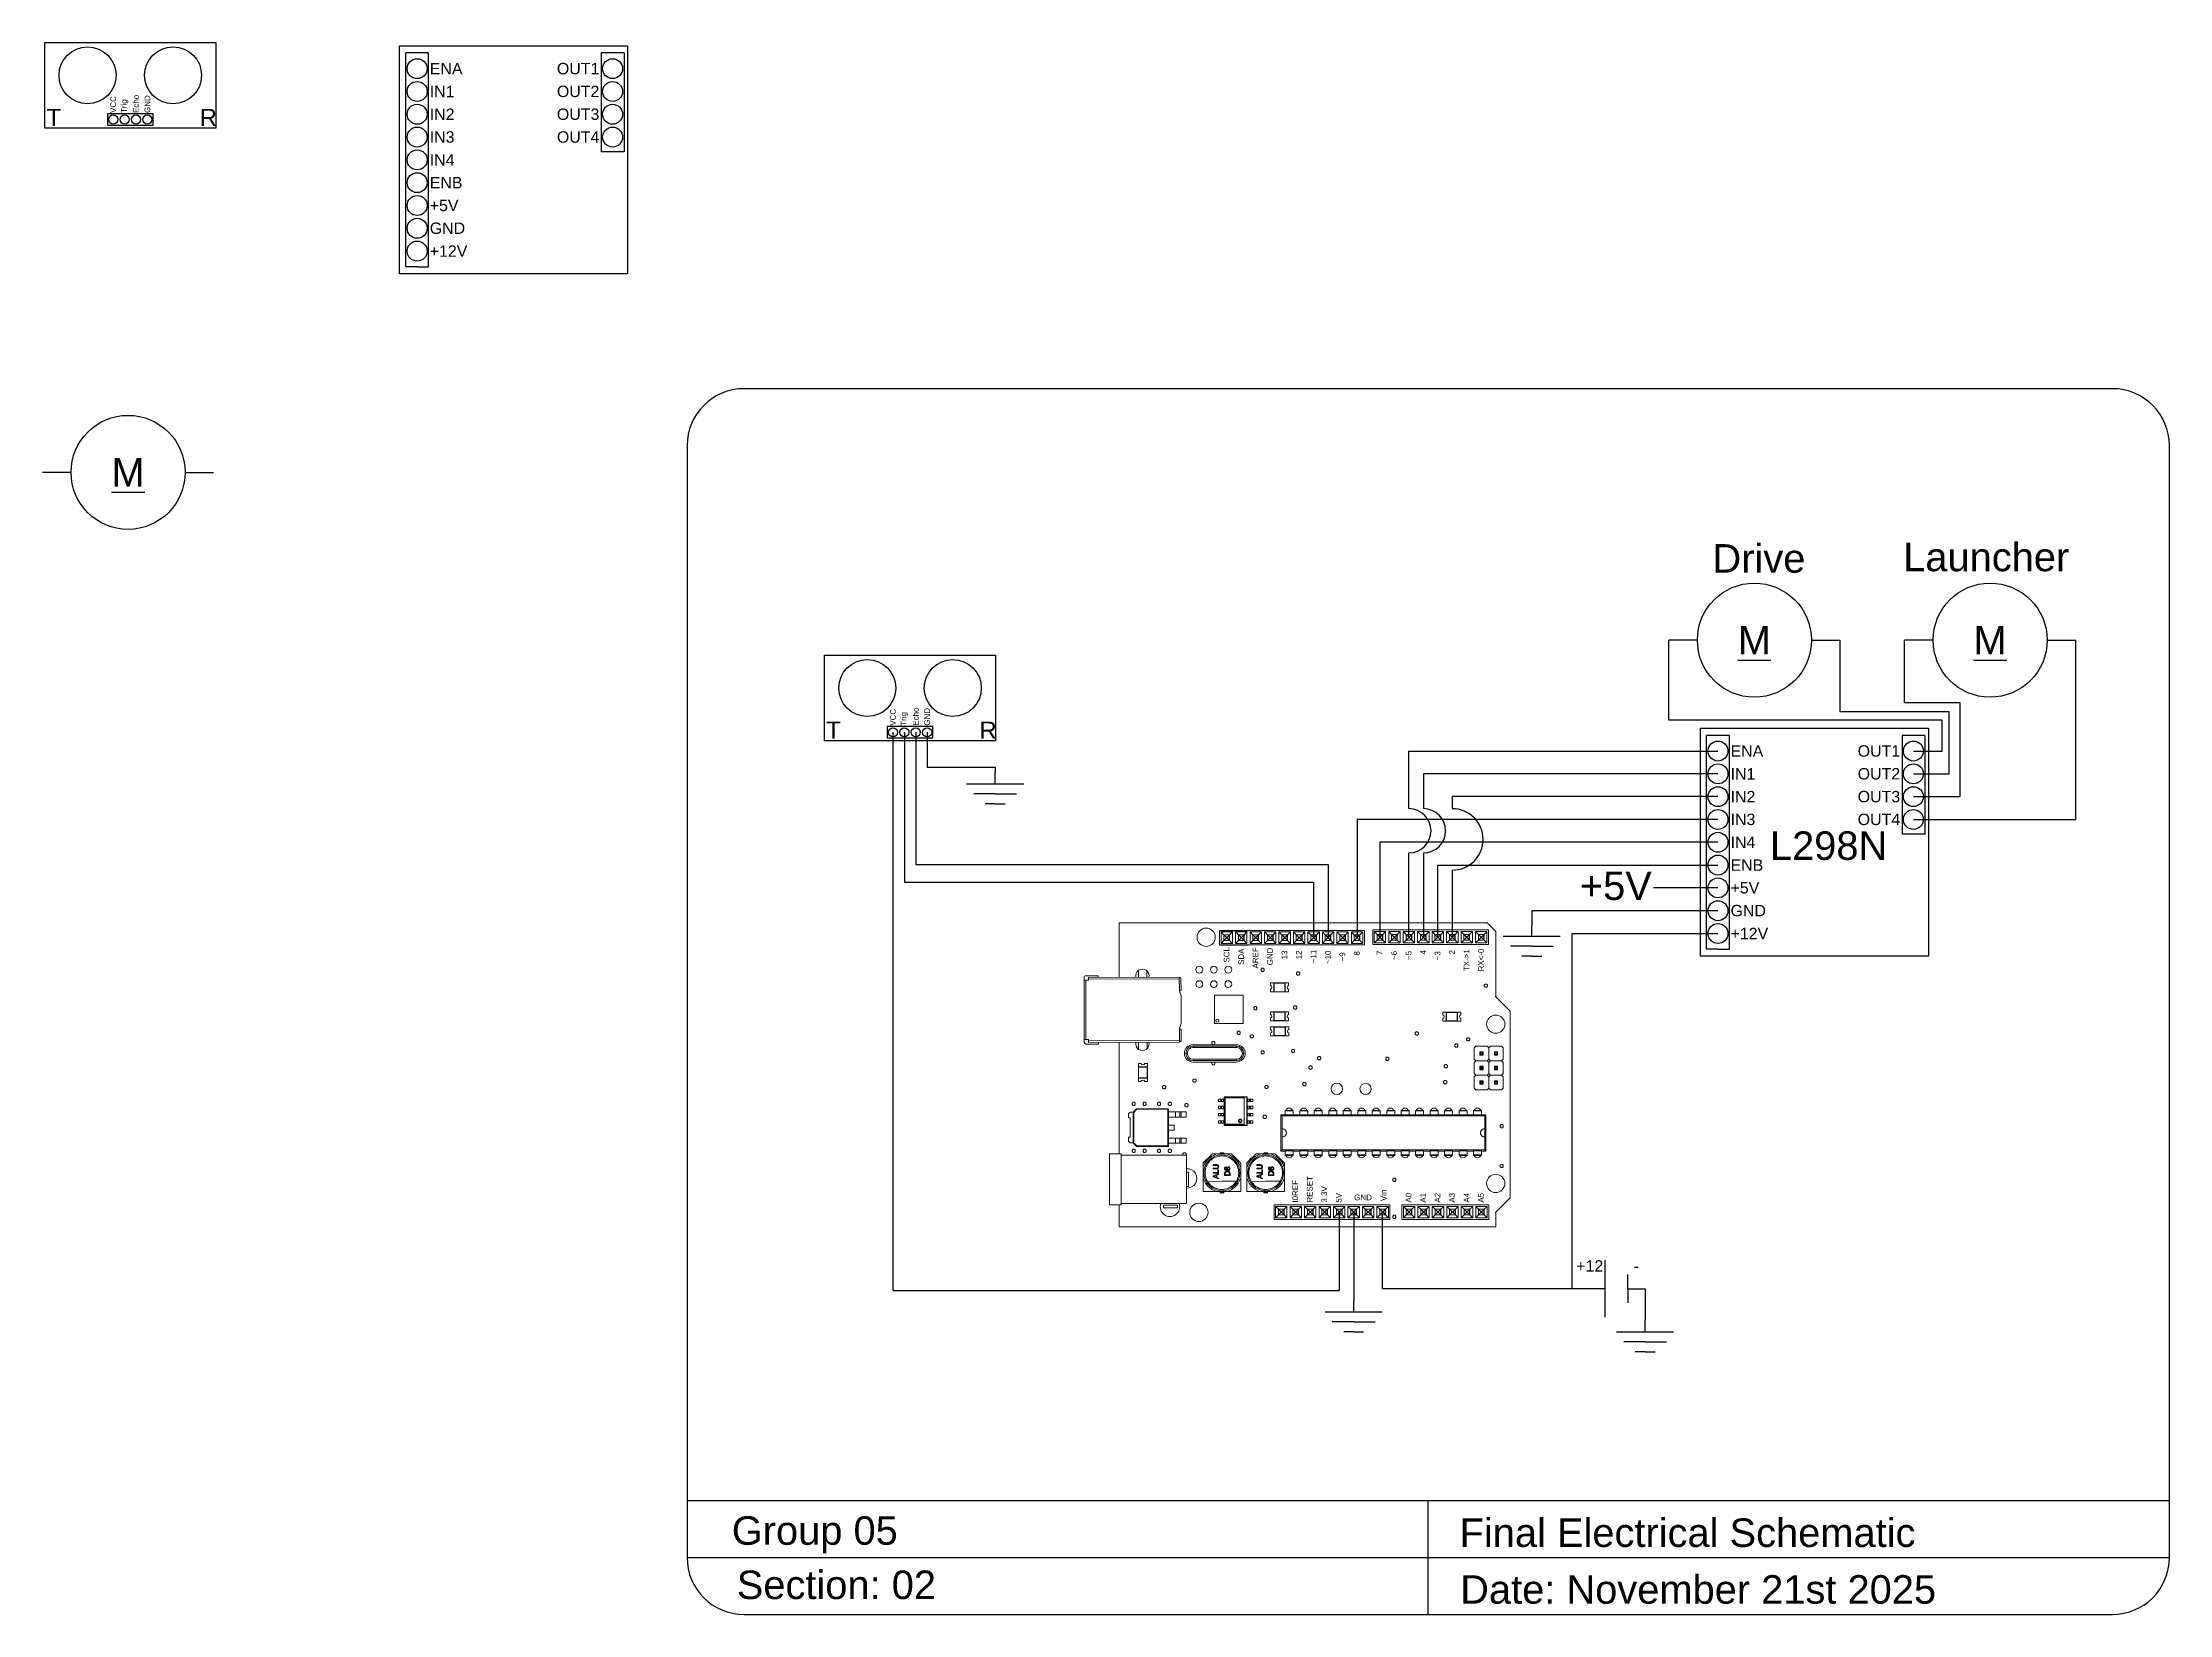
# Model space of a CAD drawing. Header units: millimetres. Extents: x -563 to 260, y 0 to 322.
# Drawn here: x -113 to 260, y 0 to 275.7 of the extents above; entities that cross this region are included whole.
import ezdxf

# ---------------------------------------------------------------- set-up
doc = ezdxf.new("R2010")
doc.units = ezdxf.units.MM
doc.header["$MEASUREMENT"] = 0
doc.linetypes.add('CONTINU', pattern=[0])
for name, color, linetype in [('1', 1, 'Continuous'), ('2', 2, 'CONTINU'), ('3', 3, 'CONTINU')]:
    doc.layers.add(name, color=color, linetype=linetype)
doc.styles.get("Standard").update_dxf_attribs({"font": 'arial.ttf'})

msp = doc.modelspace()

# ---------------------------------------------------------------- texts
for s, p in [('Group 05', (7.84, 12.22)), ('Final Electrical Schematic', (135.49, 11.84)), ('Section: 02', (8.72, 2.7)), ('Date: November 21st 2025', (135.6, 1.89))]:
    msp.add_text(s, height=5).set_placement(p)
at = {"char_height": 5, "attachment_point": 1}
for s, width, insert in [('Drive', 13.1148, (179.85, 187.73)), ('Launcher', 15.107, (213.3, 187.98)), ('L298N', 12.1715, (189.92, 137.35)), ('+5V', 11.34, (156.59, 130.31))]:
    msp.add_mtext_dynamic_manual_height_columns(s, width=width, gutter_width=25, heights=[0], dxfattribs=dict(at, insert=insert))
at = {"layer": '2', "color": 0}
for s, p in [('SCL', (95.13, 114.34)), ('SDA', (97.69, 113.94)), ('AREF', (100.19, 113.3)), ('GND', (102.73, 113.86)), ('13', (105.27, 114.9)), ('12', (107.81, 114.9)), ('~11', (110.35, 114.23)), ('~10', (112.89, 114.08)), ('~9', (115.43, 114.56)), ('8', (117.97, 115.57)), ('7', (121.97, 115.65)), ('~6', (124.51, 114.79)), ('~5', (127.05, 114.79)), ('4', (129.59, 115.76)), ('~3', (132.13, 114.75)), ('2', (134.67, 115.76)), ('TX->1', (137.21, 112.85)), ('RX<-0', (139.75, 112.78)), ('I0REF', (107.17, 72.24)), ('RESET', (109.71, 72.24)), ('3.3V', (112.25, 72.24)), ('5V', (114.79, 72.24)), ('Vin', (122.68, 72.51)), ('A0', (127.05, 72.24)), ('A1', (129.59, 72.24)), ('A2', (132.13, 72.24)), ('A3', (134.67, 72.24)), ('A4', (137.21, 72.24)), ('A5', (139.75, 72.24))]:
    msp.add_text(s, height=1, rotation=90, dxfattribs=at).set_placement(p)
msp.add_text('GND', height=1, dxfattribs=at).set_placement((117.01, 72.66))

# ---------------------------------------------------------------- blocks, each defined once
blk = doc.blocks.new('GND')
for p, q in [((-336.84, 143.52), (-336.84, 145.52)), ((-341.84, 143.52), (-331.84, 143.52)), ((-336.84, 141.77), (-340.59, 141.77)), ((-336.84, 141.77), (-333.09, 141.77)), ((-336.84, 140.02), (-338.59, 140.02)), ((-336.84, 140.02), (-335.09, 140.02))]:
    blk.add_line(p, q)
blk = doc.blocks.new('Ground')
blk.add_blockref('GND', (336.84, -145.52))
blk = doc.blocks.new('*U35')
blk.add_circle((0, 0), 1.75)
blk = doc.blocks.new('*U36')
at = {"color": 0, "linetype": 'ByBlock', "lineweight": -2, "transparency": 16777216}
for p in [(0, 0), (0, -4), (0, -8), (0, -12), (0, -16), (0, -20), (0, -24), (0, -28), (0, -32)]:
    blk.add_blockref('*U35', p, dxfattribs=at)
blk = doc.blocks.new('*U32')
blk.add_circle((0, 0), 1.75)
blk = doc.blocks.new('*U34')
at = {"color": 0, "linetype": 'ByBlock', "lineweight": -2, "transparency": 16777216}
for p in [(0, 0), (0, -4), (0, -8), (0, -12)]:
    blk.add_blockref('*U32', p, dxfattribs=at)
blk = doc.blocks.new('L298N BREAKOUT')
for p, q in [((1.08, 1.25), (1.08, 38.75)), ((5.08, 38.75), (1.08, 38.75)), ((5.08, 1.25), (5.08, 38.75)), ((39.36, 38.75), (35.36, 38.75)), ((35.36, 38.75), (35.36, 21.97)), ((39.36, 38.75), (39.36, 21.97)), ((35.36, 21.97), (35.36, 21.42)), ((39.36, 21.42), (35.36, 21.42)), ((39.36, 21.97), (39.36, 21.42)), ((3.08, 1.25), (1.08, 1.25)), ((3.08, 1.25), (5.08, 1.25))]:
    blk.add_line(p, q)
blk.add_lwpolyline([(0, 40), (40, 40), (40, 0), (0, 0)], close=True)
for name, p in [('*U36', (3.08, 36)), ('*U34', (37.36, 36))]:
    blk.add_blockref(name, p)
at = {"char_height": 2}
for s, width, insert, attachment_point in [('ENA', 4.9536, (5.29, 36), 4), ('OUT1', 2.9511, (35.04, 36), 6), ('IN1', 4.9536, (5.29, 32), 4), ('OUT2', 2.9511, (35.04, 32), 6), ('IN2', 4.9536, (5.29, 28), 4), ('OUT3', 2.9511, (35.04, 28), 6), ('IN3', 4.9536, (5.29, 24), 4), ('OUT4', 2.9511, (35.04, 24), 6), ('IN4', 4.9536, (5.29, 20), 4), ('ENB', 4.9536, (5.29, 16), 4), ('+5V', 4.9536, (5.29, 12), 4), ('GND', 4.9536, (5.29, 8), 4), ('+12V', 4.9536, (5.29, 4), 4)]:
    blk.add_mtext_dynamic_manual_height_columns(s, width=width, gutter_width=25, heights=[0], dxfattribs=dict(at, insert=insert, attachment_point=attachment_point))
blk = doc.blocks.new('Battery')
for p, q in [((-7, -5), (-7, 5)), ((-7, 0), (-10, 0)), ((-3, 0), (-3, 2.5)), ((-3, 0), (-3, -2.5)), ((-3, 0), (0, 0))]:
    blk.add_line(p, q)
at = {"char_height": 2, "attachment_point": 1}
for s, insert in [('+12 ', (-12.08, 5)), ('- ', (-1.99, 5))]:
    blk.add_mtext_dynamic_manual_height_columns(s, width=4.1441, gutter_width=25, heights=[0], dxfattribs=dict(at, insert=insert))
blk = doc.blocks.new('HC SR-04')
for p, q in [((4, 2), (-4, 2)), ((-4, 2), (-4, 0)), ((-4, 0), (0, 0)), ((0, 0), (4, 0)), ((4, 0), (4, 2))]:
    blk.add_line(p, q)
blk.add_lwpolyline([(-15, 14.5), (15, 14.5), (15, -0.5), (-15, -0.5)], close=True)
for centre, radius in [((-7.5, 8.75), 5), ((7.5, 8.75), 5), ((-3, 1), 0.8), ((-1, 1), 0.8), ((1, 1), 0.8), ((3, 1), 0.8)]:
    blk.add_circle(centre, radius)
at = {"char_height": 1, "attachment_point": 4, "rotation": 90}
for s, insert in [('VCC', (-3, 2.15)), ('Trig', (-1, 2.15)), ('Echo', (1, 2.15)), ('GND', (3, 2.15))]:
    blk.add_mtext_dynamic_manual_height_columns(s, width=4.9234, gutter_width=25, heights=[0], dxfattribs=dict(at, insert=insert))
at = {"char_height": 3}
for s, insert, attachment_point in [('\\pxql;T', (-14.7, -0.13), 7), ('\\pxql;R', (17.01, -0.13), 9)]:
    blk.add_mtext_dynamic_manual_height_columns(s, width=4.8352, gutter_width=25, heights=[0], dxfattribs=dict(at, insert=insert, attachment_point=attachment_point))
blk = doc.blocks.new('550 Motor')
for p, q in [((-10, 0), (-15, 0)), ((10, 0), (15, 0))]:
    blk.add_line(p, q)
blk.add_circle((0, 0), 10)
at = {"insert": (0, 0), "char_height": 5, "attachment_point": 5}
blk.add_mtext_dynamic_manual_height_columns('{\\LM}', width=9.6697, gutter_width=25, heights=[0], dxfattribs=at)

# ---------------------------------------------------------------- linework, layer by layer
for p, q in [((250, 215), (10, 215)), ((0, 205), (0, 10)), ((260, 10), (260, 205)), ((172.2, 156.88), (172.2, 170.89)), ((202.2, 170.89), (202.2, 158.4)), ((213.55, 159.92), (213.55, 170.89)), ((243.55, 139.44), (243.55, 170.89)), ((220.13, 156.88), (172.2, 156.88)), ((202.2, 158.4), (221.37, 158.4)), ((223.31, 159.92), (213.55, 159.92)), ((220.13, 151.44), (220.13, 156.88)), ((221.37, 147.44), (221.37, 158.4)), ((223.31, 143.44), (223.31, 159.92)), ((36.11, 154.74), (36.11, 56.82)), ((38.11, 154.74), (38.11, 128.46)), ((40.11, 154.74), (40.11, 131.52)), ((42.11, 154.74), (42.11, 148.61)), ((126.6, 141.34), (126.6, 151.44)), ((126.6, 151.44), (180.81, 151.44)), ((215.09, 151.44), (220.13, 151.44)), ((42.11, 148.61), (54.04, 148.61)), ((54.04, 148.61), (54.04, 147.68)), ((180.81, 147.44), (129.14, 147.44)), ((129.14, 147.44), (129.14, 141.34)), ((215.09, 147.44), (221.37, 147.44)), ((180.81, 143.44), (134.22, 143.44)), ((134.22, 143.44), (134.22, 141.34)), ((215.09, 143.44), (223.31, 143.44)), ((180.81, 139.44), (117.52, 139.44)), ((117.52, 139.44), (117.52, 118.71)), ((215.09, 139.44), (243.55, 139.44)), ((180.81, 135.44), (121.52, 135.44)), ((121.52, 135.44), (121.52, 118.79)), ((40.11, 131.52), (112.44, 131.52)), ((112.44, 131.52), (112.44, 118.71)), ((126.6, 118.79), (126.6, 133.57)), ((129.14, 133.57), (129.14, 118.79)), ((131.68, 118.79), (131.68, 131.44)), ((131.68, 131.44), (180.81, 131.44)), ((38.11, 128.46), (109.9, 128.46)), ((109.9, 128.46), (109.9, 118.71)), ((134.22, 130.55), (134.22, 118.79)), ((180.81, 127.44), (169.49, 127.44)), ((180.81, 123.44), (148.15, 123.44)), ((148.15, 123.44), (148.15, 120.96)), ((155.26, 57.13), (155.26, 119.44)), ((155.26, 119.44), (180.81, 119.44)), ((114.38, 70.57), (114.38, 56.82)), ((116.92, 70.57), (116.92, 63.67)), ((122, 57.13), (122, 70.57)), ((116.92, 63.67), (116.92, 55.06)), ((36.11, 56.82), (114.38, 56.82)), ((158.03, 57.13), (122, 57.13)), ((168.03, 57.13), (168.03, 51.59)), ((0, 20), (260, 20)), ((130, 0), (130, 20)), ((0, 10), (260, 10)), ((10, 0), (250, 0))]:
    msp.add_line(p, q)
for centre, radius, start, end in [((10, 205), 10, 90, 180), ((250, 205), 10, 0, 90), ((126.6, 137.45), 3.89, 270, 90), ((129.14, 137.45), 3.89, 270, 90), ((134.22, 135.94), 5.39, 270, 90), ((10, 10), 10, 180, 270), ((250, 10), 10, 270, 0)]:
    msp.add_arc(centre, radius, start, end)
at = {"layer": '1', "color": 0, "linetype": 'Continuous', "lineweight": 15}
for p, q in [((93.39, 119.98), (93.39, 117.44)), ((93.66, 119.71), (95.66, 119.71)), ((93.66, 117.71), (93.66, 119.71)), ((94.16, 119.21), (93.66, 119.71)), ((95.66, 119.71), (95.16, 119.21)), ((95.66, 119.71), (95.66, 117.71)), ((96.7, 119.21), (96.2, 119.71)), ((96.2, 119.71), (98.2, 119.71)), ((96.2, 117.71), (96.2, 119.71)), ((98.2, 119.71), (97.7, 119.21)), ((98.2, 119.71), (98.2, 117.71)), ((118.79, 119.98), (98.47, 119.98)), ((98.74, 119.71), (100.74, 119.71)), ((98.74, 117.71), (98.74, 119.71)), ((99.24, 119.21), (98.74, 119.71)), ((100.74, 119.71), (100.24, 119.21)), ((100.74, 119.71), (100.74, 117.71)), ((101.78, 119.21), (101.28, 119.71)), ((101.28, 119.71), (103.28, 119.71)), ((101.28, 117.71), (101.28, 119.71)), ((103.28, 119.71), (102.78, 119.21)), ((103.28, 119.71), (103.28, 117.71)), ((104.32, 119.21), (103.82, 119.71)), ((103.82, 119.71), (105.82, 119.71)), ((103.82, 117.71), (103.82, 119.71)), ((105.82, 119.71), (105.32, 119.21)), ((105.82, 119.71), (105.82, 117.71)), ((106.86, 119.21), (106.36, 119.71)), ((106.36, 119.71), (108.36, 119.71)), ((106.36, 117.71), (106.36, 119.71)), ((108.36, 119.71), (107.86, 119.21)), ((108.36, 119.71), (108.36, 117.71)), ((109.4, 119.21), (108.9, 119.71)), ((108.9, 119.71), (110.9, 119.71)), ((108.9, 117.71), (108.9, 119.71)), ((110.9, 119.71), (110.4, 119.21)), ((110.9, 119.71), (110.9, 117.71)), ((111.44, 117.71), (111.44, 119.71)), ((111.94, 119.21), (111.44, 119.71)), ((111.44, 119.71), (113.44, 119.71)), ((113.44, 119.71), (112.94, 119.21)), ((113.44, 119.71), (113.44, 117.71)), ((114.48, 119.21), (113.98, 119.71)), ((113.98, 119.71), (115.98, 119.71)), ((113.98, 117.71), (113.98, 119.71)), ((115.98, 119.71), (115.48, 119.21)), ((115.98, 119.71), (115.98, 117.71)), ((116.52, 119.71), (118.52, 119.71)), ((116.52, 117.71), (116.52, 119.71)), ((117.02, 119.21), (116.52, 119.71)), ((118.52, 119.71), (118.02, 119.21)), ((118.52, 119.71), (118.52, 117.71)), ((118.79, 117.44), (118.79, 119.98)), ((120.25, 120.06), (120.25, 117.52)), ((140.57, 120.06), (120.25, 120.06)), ((120.52, 117.79), (120.52, 119.79)), ((121.02, 119.29), (120.52, 119.79)), ((120.52, 119.79), (122.52, 119.79)), ((122.52, 119.79), (122.02, 119.29)), ((122.52, 119.79), (122.52, 117.79)), ((123.06, 117.79), (123.06, 119.79)), ((123.56, 119.29), (123.06, 119.79)), ((123.06, 119.79), (125.06, 119.79)), ((125.06, 119.79), (124.56, 119.29)), ((125.06, 119.79), (125.06, 117.79)), ((126.1, 119.29), (125.6, 119.79)), ((125.6, 119.79), (127.6, 119.79)), ((125.6, 117.79), (125.6, 119.79)), ((127.6, 119.79), (127.1, 119.29)), ((127.6, 119.79), (127.6, 117.79)), ((128.14, 117.79), (128.14, 119.79)), ((128.64, 119.29), (128.14, 119.79)), ((128.14, 119.79), (130.14, 119.79)), ((130.14, 119.79), (129.64, 119.29)), ((130.14, 119.79), (130.14, 117.79)), ((130.68, 117.79), (130.68, 119.79)), ((131.18, 119.29), (130.68, 119.79)), ((130.68, 119.79), (132.68, 119.79)), ((132.68, 119.79), (132.18, 119.29)), ((132.68, 119.79), (132.68, 117.79)), ((133.22, 117.79), (133.22, 119.79)), ((133.72, 119.29), (133.22, 119.79)), ((133.22, 119.79), (135.22, 119.79)), ((135.22, 119.79), (134.72, 119.29)), ((135.22, 119.79), (135.22, 117.79)), ((135.76, 117.79), (135.76, 119.79)), ((136.26, 119.29), (135.76, 119.79)), ((135.76, 119.79), (137.76, 119.79)), ((137.76, 119.79), (137.26, 119.29)), ((137.76, 119.79), (137.76, 117.79)), ((138.3, 119.79), (140.3, 119.79)), ((138.3, 117.79), (138.3, 119.79)), ((138.8, 119.29), (138.3, 119.79)), ((140.3, 119.79), (139.8, 119.29)), ((140.3, 119.79), (140.3, 117.79)), ((140.57, 117.52), (140.57, 120.06)), ((94.16, 118.21), (93.66, 117.71)), ((95.66, 117.71), (93.66, 117.71)), ((95.16, 118.21), (95.16, 119.21)), ((95.66, 117.71), (95.16, 118.21)), ((96.7, 118.21), (96.2, 117.71)), ((98.2, 117.71), (96.2, 117.71)), ((97.7, 118.21), (97.7, 119.21)), ((98.2, 117.71), (97.7, 118.21)), ((98.47, 117.44), (118.79, 117.44)), ((99.24, 118.21), (98.74, 117.71)), ((100.74, 117.71), (98.74, 117.71)), ((100.24, 118.21), (100.24, 119.21)), ((100.74, 117.71), (100.24, 118.21)), ((101.78, 118.21), (101.28, 117.71)), ((103.28, 117.71), (101.28, 117.71)), ((102.78, 118.21), (102.78, 119.21)), ((103.28, 117.71), (102.78, 118.21)), ((104.32, 118.21), (103.82, 117.71)), ((105.82, 117.71), (103.82, 117.71)), ((105.32, 118.21), (105.32, 119.21)), ((105.82, 117.71), (105.32, 118.21)), ((106.86, 118.21), (106.36, 117.71)), ((108.36, 117.71), (106.36, 117.71)), ((107.86, 118.21), (107.86, 119.21)), ((108.36, 117.71), (107.86, 118.21)), ((109.4, 118.21), (108.9, 117.71)), ((110.9, 117.71), (108.9, 117.71)), ((110.4, 118.21), (110.4, 119.21)), ((110.9, 117.71), (110.4, 118.21)), ((111.94, 118.21), (111.44, 117.71)), ((113.44, 117.71), (111.44, 117.71)), ((112.94, 118.21), (112.94, 119.21)), ((113.44, 117.71), (112.94, 118.21)), ((114.48, 118.21), (113.98, 117.71)), ((115.98, 117.71), (113.98, 117.71)), ((115.48, 118.21), (115.48, 119.21)), ((115.98, 117.71), (115.48, 118.21)), ((117.02, 118.21), (116.52, 117.71)), ((118.52, 117.71), (116.52, 117.71)), ((118.02, 118.21), (118.02, 119.21)), ((118.52, 117.71), (118.02, 118.21)), ((120.25, 117.52), (140.57, 117.52)), ((121.02, 118.29), (120.52, 117.79)), ((122.52, 117.79), (120.52, 117.79)), ((122.02, 118.29), (122.02, 119.29)), ((122.52, 117.79), (122.02, 118.29)), ((123.56, 118.29), (123.06, 117.79)), ((125.06, 117.79), (123.06, 117.79)), ((124.56, 118.29), (124.56, 119.29)), ((125.06, 117.79), (124.56, 118.29)), ((126.1, 118.29), (125.6, 117.79)), ((127.6, 117.79), (125.6, 117.79)), ((127.1, 118.29), (127.1, 119.29)), ((127.6, 117.79), (127.1, 118.29)), ((128.64, 118.29), (128.14, 117.79)), ((130.14, 117.79), (128.14, 117.79)), ((129.64, 118.29), (129.64, 119.29)), ((130.14, 117.79), (129.64, 118.29)), ((131.18, 118.29), (130.68, 117.79)), ((132.68, 117.79), (130.68, 117.79)), ((132.18, 118.29), (132.18, 119.29)), ((132.68, 117.79), (132.18, 118.29)), ((133.72, 118.29), (133.22, 117.79)), ((135.22, 117.79), (133.22, 117.79)), ((134.72, 118.29), (134.72, 119.29)), ((135.22, 117.79), (134.72, 118.29)), ((136.26, 118.29), (135.76, 117.79)), ((137.76, 117.79), (135.76, 117.79)), ((137.26, 118.29), (137.26, 119.29)), ((137.76, 117.79), (137.26, 118.29)), ((138.8, 118.29), (138.3, 117.79)), ((140.3, 117.79), (138.3, 117.79)), ((139.8, 118.29), (139.8, 119.29)), ((140.3, 117.79), (139.8, 118.29)), ((69.93, 112.04), (72.13, 112.04)), ((72.13, 111.74), (72.13, 112.04)), ((100.67, 113.18), (100.83, 113.35)), ((100.67, 112.95), (100.67, 113.18)), ((100.83, 112.79), (100.67, 112.95)), ((100.83, 113.35), (101.06, 113.35)), ((101.06, 112.79), (100.83, 112.79)), ((101.06, 113.35), (101.23, 113.18)), ((101.23, 112.95), (101.06, 112.79)), ((101.23, 113.18), (101.23, 112.95)), ((106.89, 112.55), (107.05, 112.71)), ((106.89, 112.32), (106.89, 112.55)), ((107.05, 112.15), (106.89, 112.32)), ((107.05, 112.71), (107.28, 112.71)), ((107.28, 112.15), (107.05, 112.15)), ((107.28, 112.71), (107.45, 112.55)), ((107.45, 112.32), (107.28, 112.15)), ((107.45, 112.55), (107.45, 112.32)), ((69.66, 100.34), (69.63, 111.74)), ((70.38, 111.24), (69.63, 111.24)), ((69.93, 111.24), (69.96, 100.84)), ((86.33, 111.78), (70.38, 111.74)), ((70.38, 111.74), (70.38, 111.24)), ((70.38, 111.44), (86.33, 111.48)), ((86.34, 109.38), (86.33, 111.78)), ((86.64, 109.48), (86.34, 109.48)), ((86.64, 108.48), (86.34, 109.38)), ((86.63, 111.48), (86.64, 109.48)), ((86.65, 103.68), (86.64, 108.48)), ((92.51, 103.64), (92.51, 108.64)), ((92.51, 108.64), (97.51, 108.64)), ((97.51, 108.64), (97.51, 103.64)), ((102.31, 110.78), (105.51, 110.78)), ((102.31, 110.78), (102.31, 110.31)), ((102.31, 109.64), (102.31, 109.18)), ((102.31, 109.18), (105.51, 109.18)), ((102.96, 110.72), (102.91, 110.78)), ((102.91, 110.78), (102.91, 109.18)), ((102.96, 109.23), (102.91, 109.18)), ((102.96, 110.72), (102.96, 109.23)), ((104.85, 110.72), (102.96, 110.72)), ((102.96, 109.23), (104.85, 109.23)), ((104.85, 110.72), (104.91, 110.78)), ((104.85, 109.23), (104.85, 110.72)), ((104.85, 109.23), (104.91, 109.18)), ((104.91, 109.18), (104.91, 110.78)), ((105.51, 110.78), (105.51, 110.31)), ((105.51, 109.64), (105.51, 109.18)), ((139.81, 110.41), (139.97, 110.58)), ((139.81, 110.18), (139.81, 110.41)), ((139.97, 110.02), (139.81, 110.18)), ((139.97, 110.58), (140.2, 110.58)), ((140.2, 110.02), (139.97, 110.02)), ((140.2, 110.58), (140.37, 110.41)), ((140.37, 110.18), (140.2, 110.02)), ((140.37, 110.41), (140.37, 110.18)), ((99.4, 106.45), (99.56, 106.61)), ((99.4, 106.22), (99.4, 106.45)), ((99.56, 106.06), (99.4, 106.22)), ((99.56, 106.61), (99.79, 106.61)), ((99.79, 106.06), (99.56, 106.06)), ((99.79, 106.61), (99.96, 106.45)), ((99.96, 106.22), (99.79, 106.06)), ((99.96, 106.45), (99.96, 106.22)), ((102.31, 105.7), (105.51, 105.7)), ((102.31, 105.7), (102.31, 105.24)), ((102.31, 104.57), (102.31, 104.1)), ((102.96, 105.65), (102.91, 105.7)), ((102.91, 105.7), (102.91, 104.1)), ((102.96, 105.65), (102.96, 104.16)), ((104.85, 105.65), (102.96, 105.65)), ((104.85, 105.65), (104.91, 105.7)), ((104.85, 104.16), (104.85, 105.65)), ((104.91, 104.1), (104.91, 105.7)), ((105.51, 105.7), (105.51, 105.24)), ((105.51, 104.57), (105.51, 104.1)), ((106.38, 106.58), (106.55, 106.74)), ((106.38, 106.35), (106.38, 106.58)), ((106.55, 106.18), (106.38, 106.35)), ((106.55, 106.74), (106.78, 106.74)), ((106.78, 106.18), (106.55, 106.18)), ((106.78, 106.74), (106.94, 106.58)), ((106.94, 106.35), (106.78, 106.18)), ((106.94, 106.58), (106.94, 106.35)), ((132.53, 105.66), (135.73, 105.66)), ((132.53, 105.66), (132.53, 105.2)), ((132.53, 104.53), (132.53, 104.06)), ((133.19, 105.61), (133.13, 105.66)), ((133.13, 105.66), (133.13, 104.06)), ((133.19, 105.61), (133.19, 104.12)), ((135.08, 105.61), (133.19, 105.61)), ((135.08, 105.61), (135.13, 105.66)), ((135.08, 104.12), (135.08, 105.61)), ((135.13, 104.06), (135.13, 105.66)), ((135.73, 105.66), (135.73, 105.2)), ((135.73, 104.53), (135.73, 104.06)), ((70.41, 100.84), (69.66, 100.84)), ((70.41, 100.34), (70.41, 100.84)), ((86.65, 103.68), (86.35, 102.78)), ((86.35, 102.78), (86.36, 100.38)), ((86.65, 102.68), (86.35, 102.68)), ((86.66, 100.68), (86.65, 102.68)), ((97.51, 103.64), (92.51, 103.64)), ((96.48, 102.13), (96.64, 102.3)), ((96.48, 101.9), (96.48, 102.13)), ((96.64, 101.74), (96.48, 101.9)), ((96.64, 102.3), (96.87, 102.3)), ((96.87, 101.74), (96.64, 101.74)), ((96.87, 102.3), (97.03, 102.13)), ((97.03, 101.9), (96.87, 101.74)), ((97.03, 102.13), (97.03, 101.9)), ((98.79, 101.52), (98.95, 101.69)), ((98.79, 101.29), (98.79, 101.52)), ((98.95, 101.13), (98.79, 101.29)), ((98.95, 101.69), (99.18, 101.69)), ((99.18, 101.13), (98.95, 101.13)), ((99.18, 101.69), (99.35, 101.52)), ((99.35, 101.29), (99.18, 101.13)), ((99.35, 101.52), (99.35, 101.29)), ((102.31, 104.1), (105.51, 104.1)), ((102.34, 103.07), (105.54, 103.07)), ((102.34, 103.07), (102.34, 102.6)), ((102.34, 101.93), (102.34, 101.47)), ((102.34, 101.47), (105.54, 101.47)), ((102.96, 104.16), (102.91, 104.1)), ((102.99, 103.02), (102.94, 103.07)), ((102.94, 103.07), (102.94, 101.47)), ((102.99, 101.52), (102.94, 101.47)), ((102.96, 104.16), (104.85, 104.16)), ((102.99, 103.02), (102.99, 101.52)), ((104.89, 103.02), (102.99, 103.02)), ((102.99, 101.52), (104.89, 101.52)), ((104.85, 104.16), (104.91, 104.1)), ((104.89, 103.02), (104.94, 103.07)), ((104.89, 101.52), (104.89, 103.02)), ((104.89, 101.52), (104.94, 101.47)), ((104.94, 101.47), (104.94, 103.07)), ((105.54, 103.07), (105.54, 102.6)), ((105.54, 101.93), (105.54, 101.47)), ((127.72, 102.01), (127.88, 102.17)), ((127.72, 101.77), (127.72, 102.01)), ((127.88, 101.61), (127.72, 101.77)), ((127.88, 102.17), (128.11, 102.17)), ((128.11, 101.61), (127.88, 101.61)), ((128.11, 102.17), (128.28, 102.01)), ((128.28, 101.77), (128.11, 101.61)), ((128.28, 102.01), (128.28, 101.77)), ((132.53, 104.06), (135.73, 104.06)), ((133.19, 104.12), (133.13, 104.06)), ((133.19, 104.12), (135.08, 104.12)), ((135.08, 104.12), (135.13, 104.06)), ((136.73, 100.99), (136.9, 101.15)), ((136.73, 100.76), (136.73, 100.99)), ((136.9, 100.59), (136.73, 100.76)), ((136.9, 101.15), (137.13, 101.15)), ((137.13, 101.15), (137.29, 100.99)), ((137.29, 100.76), (137.13, 100.59)), ((137.29, 100.99), (137.29, 100.76)), ((69.96, 100.04), (72.16, 100.04)), ((70.41, 100.64), (86.36, 100.68)), ((86.36, 100.38), (70.41, 100.34)), ((72.16, 100.34), (72.16, 100.04)), ((87.48, 98.42), (87.74, 98.42)), ((88.75, 99.94), (96.37, 99.94)), ((88.75, 99.69), (88.75, 99.43)), ((88.75, 99.69), (96.37, 99.69)), ((96.37, 99.43), (88.75, 99.43)), ((88.75, 97.4), (96.37, 97.4)), ((88.75, 97.15), (88.75, 97.4)), ((96.37, 97.15), (88.75, 97.15)), ((92.03, 100.36), (92.19, 100.52)), ((92.03, 100.12), (92.03, 100.36)), ((92.19, 99.96), (92.03, 100.12)), ((92.19, 100.52), (92.43, 100.52)), ((92.43, 99.96), (92.19, 99.96)), ((92.43, 100.52), (92.59, 100.36)), ((92.59, 100.12), (92.43, 99.96)), ((92.59, 100.36), (92.59, 100.12)), ((96.37, 99.43), (96.37, 99.69)), ((96.37, 97.4), (96.37, 97.15)), ((97.39, 98.42), (97.64, 98.42)), ((100.67, 98.7), (100.83, 98.87)), ((100.67, 98.47), (100.67, 98.7)), ((100.83, 98.31), (100.67, 98.47)), ((100.83, 98.87), (101.06, 98.87)), ((101.06, 98.31), (100.83, 98.31)), ((101.06, 98.87), (101.23, 98.7)), ((101.23, 98.47), (101.06, 98.31)), ((101.23, 98.7), (101.23, 98.47)), ((106, 98.96), (106.16, 99.12)), ((106, 98.73), (106, 98.96)), ((106.16, 98.56), (106, 98.73)), ((106.16, 99.12), (106.4, 99.12)), ((106.4, 98.56), (106.16, 98.56)), ((106.4, 99.12), (106.56, 98.96)), ((106.56, 98.73), (106.4, 98.56)), ((106.56, 98.96), (106.56, 98.73)), ((110.57, 97.69), (110.74, 97.85)), ((110.57, 97.46), (110.57, 97.69)), ((110.74, 97.29), (110.57, 97.46)), ((110.74, 97.85), (110.97, 97.85)), ((110.97, 97.29), (110.74, 97.29)), ((110.97, 97.85), (111.13, 97.69)), ((111.13, 97.46), (110.97, 97.29)), ((111.13, 97.69), (111.13, 97.46)), ((122.54, 97.59), (122.7, 97.75)), ((122.54, 97.35), (122.54, 97.59)), ((122.7, 97.19), (122.54, 97.35)), ((122.7, 97.75), (122.93, 97.75)), ((122.93, 97.19), (122.7, 97.19)), ((122.93, 97.75), (123.09, 97.59)), ((123.09, 97.35), (122.93, 97.19)), ((123.09, 97.59), (123.09, 97.35)), ((134.65, 99.92), (134.82, 100.09)), ((134.65, 99.69), (134.65, 99.92)), ((134.82, 99.53), (134.65, 99.69)), ((134.82, 100.09), (135.05, 100.09)), ((135.05, 99.53), (134.82, 99.53)), ((135.05, 100.09), (135.21, 99.92)), ((135.21, 99.69), (135.05, 99.53)), ((135.21, 99.92), (135.21, 99.69)), ((137.13, 100.59), (136.9, 100.59)), ((138.37, 99.66), (138.07, 99.36)), ((138.07, 99.36), (138.07, 97.42)), ((138.07, 97.42), (138.37, 97.12)), ((138.37, 97.12), (138.07, 96.82)), ((140.31, 99.66), (138.37, 99.66)), ((140.31, 97.12), (138.37, 97.12)), ((139.05, 98.09), (139.05, 98.69)), ((139.05, 98.69), (139.2, 98.54)), ((139.05, 98.69), (139.63, 98.69)), ((139.05, 98.09), (139.2, 98.24)), ((139.63, 98.09), (139.05, 98.09)), ((139.48, 98.54), (139.63, 98.69)), ((139.48, 98.24), (139.63, 98.09)), ((139.63, 98.69), (139.63, 98.09)), ((140.61, 99.36), (140.31, 99.66)), ((140.31, 97.12), (140.61, 97.42)), ((140.61, 96.82), (140.31, 97.12)), ((140.91, 99.66), (140.61, 99.36)), ((140.61, 99.36), (140.61, 97.42)), ((140.61, 97.42), (140.91, 97.12)), ((140.91, 97.12), (140.61, 96.82)), ((142.85, 99.66), (140.91, 99.66)), ((142.85, 97.12), (140.91, 97.12)), ((141.59, 98.09), (141.59, 98.69)), ((141.59, 98.69), (141.74, 98.54)), ((141.59, 98.69), (142.17, 98.69)), ((141.59, 98.09), (141.74, 98.24)), ((142.17, 98.09), (141.59, 98.09)), ((142.02, 98.54), (142.17, 98.69)), ((142.02, 98.24), (142.17, 98.09)), ((142.17, 98.69), (142.17, 98.09)), ((143.15, 99.36), (142.85, 99.66)), ((142.85, 97.12), (143.15, 97.42)), ((143.15, 96.82), (142.85, 97.12)), ((143.15, 97.42), (143.15, 99.36)), ((79.15, 93.46), (79.15, 96.66)), ((79.15, 96.66), (79.62, 96.66)), ((79.2, 96.01), (79.15, 96.06)), ((80.75, 96.06), (79.15, 96.06)), ((79.2, 94.11), (79.15, 94.06)), ((79.15, 94.06), (80.75, 94.06)), ((79.15, 93.46), (79.62, 93.46)), ((80.7, 96.01), (79.2, 96.01)), ((79.2, 96.01), (79.2, 94.11)), ((79.2, 94.11), (80.7, 94.11)), ((80.29, 96.66), (80.75, 96.66)), ((80.29, 93.46), (80.75, 93.46)), ((80.7, 96.01), (80.75, 96.06)), ((80.7, 94.11), (80.7, 96.01)), ((80.7, 94.11), (80.75, 94.06)), ((80.75, 93.46), (80.75, 96.66)), ((88.73, 93.75), (88.89, 93.91)), ((88.73, 93.52), (88.73, 93.75)), ((88.89, 93.36), (88.73, 93.52)), ((96.37, 96.89), (88.75, 96.89)), ((88.89, 93.91), (89.12, 93.91)), ((89.12, 93.36), (88.89, 93.36)), ((89.12, 93.91), (89.29, 93.75)), ((89.29, 93.52), (89.12, 93.36)), ((89.29, 93.75), (89.29, 93.52)), ((92.03, 96.8), (92.12, 96.89)), ((92.03, 96.57), (92.03, 96.8)), ((92.19, 96.4), (92.03, 96.57)), ((92.43, 96.4), (92.19, 96.4)), ((92.59, 96.57), (92.43, 96.4)), ((92.5, 96.89), (92.59, 96.8)), ((92.59, 96.8), (92.59, 96.57)), ((108.03, 93.12), (108.2, 93.28)), ((108.2, 93.28), (108.43, 93.28)), ((108.43, 93.28), (108.59, 93.12)), ((109.05, 96.04), (109.21, 96.2)), ((109.05, 95.81), (109.05, 96.04)), ((109.21, 95.64), (109.05, 95.81)), ((109.21, 96.2), (109.44, 96.2)), ((109.44, 95.64), (109.21, 95.64)), ((109.44, 96.2), (109.61, 96.04)), ((109.61, 95.81), (109.44, 95.64)), ((109.61, 96.04), (109.61, 95.81)), ((132.67, 93.5), (132.83, 93.66)), ((132.67, 93.27), (132.67, 93.5)), ((132.83, 93.1), (132.67, 93.27)), ((132.8, 96.29), (132.96, 96.45)), ((132.8, 96.06), (132.8, 96.29)), ((132.96, 95.9), (132.8, 96.06)), ((132.83, 93.66), (133.07, 93.66)), ((132.96, 96.45), (133.19, 96.45)), ((133.19, 95.9), (132.96, 95.9)), ((133.07, 93.66), (133.23, 93.5)), ((133.23, 93.27), (133.07, 93.1)), ((133.19, 96.45), (133.36, 96.29)), ((133.36, 96.06), (133.19, 95.9)), ((133.23, 93.5), (133.23, 93.27)), ((133.36, 96.29), (133.36, 96.06)), ((138.07, 96.82), (138.07, 94.88)), ((138.07, 94.88), (138.37, 94.58)), ((138.37, 94.58), (138.07, 94.28)), ((138.07, 94.28), (138.07, 92.34)), ((140.31, 94.58), (138.37, 94.58)), ((139.05, 95.55), (139.05, 96.15)), ((139.05, 96.15), (139.2, 96)), ((139.05, 96.15), (139.63, 96.15)), ((139.05, 95.55), (139.2, 95.7)), ((139.63, 95.55), (139.05, 95.55)), ((139.05, 93.01), (139.05, 93.61)), ((139.05, 93.61), (139.2, 93.46)), ((139.05, 93.61), (139.63, 93.61)), ((139.48, 96), (139.63, 96.15)), ((139.48, 95.7), (139.63, 95.55)), ((139.48, 93.46), (139.63, 93.61)), ((139.63, 96.15), (139.63, 95.55)), ((139.63, 93.61), (139.63, 93.01)), ((140.31, 94.58), (140.61, 94.88)), ((140.61, 94.28), (140.31, 94.58)), ((140.61, 96.82), (140.61, 94.88)), ((140.61, 94.88), (140.91, 94.58)), ((140.91, 94.58), (140.61, 94.28)), ((140.61, 94.28), (140.61, 92.34)), ((142.85, 94.58), (140.91, 94.58)), ((141.59, 95.55), (141.59, 96.15)), ((141.59, 96.15), (141.74, 96)), ((141.59, 96.15), (142.17, 96.15)), ((141.59, 95.55), (141.74, 95.7)), ((142.17, 95.55), (141.59, 95.55)), ((141.59, 93.61), (141.74, 93.46)), ((141.59, 93.61), (142.17, 93.61)), ((141.59, 93.01), (141.59, 93.61)), ((142.02, 96), (142.17, 96.15)), ((142.02, 95.7), (142.17, 95.55)), ((142.02, 93.46), (142.17, 93.61)), ((142.17, 96.15), (142.17, 95.55)), ((142.17, 93.61), (142.17, 93.01)), ((142.85, 94.58), (143.15, 94.88)), ((143.15, 94.28), (142.85, 94.58)), ((143.15, 94.88), (143.15, 96.82)), ((143.15, 92.34), (143.15, 94.28)), ((78.06, 89.69), (78.22, 89.85)), ((78.06, 89.46), (78.06, 89.69)), ((78.22, 89.85), (78.46, 89.85)), ((78.46, 89.85), (78.62, 89.69)), ((78.62, 89.69), (78.62, 89.46)), ((79.97, 89.69), (80.13, 89.85)), ((79.97, 89.46), (79.97, 89.69)), ((80.13, 89.85), (80.36, 89.85)), ((80.36, 89.85), (80.52, 89.69)), ((80.52, 89.69), (80.52, 89.46)), ((82.51, 89.69), (82.67, 89.85)), ((82.51, 89.46), (82.51, 89.69)), ((82.67, 89.85), (82.9, 89.85)), ((82.9, 89.85), (83.06, 89.69)), ((83.06, 89.69), (83.06, 89.46)), ((83.39, 92.61), (83.56, 92.77)), ((83.39, 92.38), (83.39, 92.61)), ((83.56, 92.21), (83.39, 92.38)), ((83.56, 92.77), (83.79, 92.77)), ((83.79, 92.21), (83.56, 92.21)), ((83.79, 92.77), (83.95, 92.61)), ((83.95, 92.38), (83.79, 92.21)), ((83.95, 92.61), (83.95, 92.38)), ((84.41, 89.69), (84.57, 89.85)), ((84.41, 89.46), (84.41, 89.69)), ((84.57, 89.85), (84.81, 89.85)), ((84.81, 89.85), (84.97, 89.69)), ((84.97, 89.69), (84.97, 89.46)), ((87.33, 89.43), (87.5, 89.6)), ((87.5, 89.6), (87.73, 89.6)), ((87.73, 89.6), (87.89, 89.43)), ((94.21, 90.4), (93.2, 90.4)), ((93.2, 90.4), (93.2, 89.98)), ((94.21, 89.98), (93.2, 89.98)), ((93.61, 89.98), (93.61, 90.4)), ((93.7, 90.4), (93.7, 89.98)), ((93.75, 90.4), (93.75, 89.98)), ((94.07, 90.4), (94.07, 89.98)), ((94.39, 90.6), (94.21, 90.78)), ((94.21, 90.78), (98.21, 90.78)), ((94.21, 85.78), (94.21, 90.78)), ((94.29, 90.7), (97.82, 90.7)), ((94.29, 85.87), (94.29, 90.7)), ((94.39, 90.6), (97.72, 90.6)), ((94.39, 85.97), (94.39, 90.6)), ((97.72, 90.6), (97.72, 85.97)), ((98.17, 90.74), (97.82, 90.7)), ((98.17, 90.74), (98.21, 90.78)), ((98.17, 90.74), (98.17, 85.83)), ((98.21, 90.78), (98.21, 85.78)), ((98.21, 90.4), (99.22, 90.4)), ((98.21, 89.98), (99.22, 89.98)), ((98.35, 89.98), (98.35, 90.4)), ((98.67, 89.98), (98.67, 90.4)), ((98.72, 89.98), (98.72, 90.4)), ((98.81, 90.4), (98.81, 89.98)), ((99.22, 90.4), (99.22, 89.98)), ((101.35, 92.63), (101.52, 92.8)), ((101.35, 92.4), (101.35, 92.63)), ((101.52, 92.24), (101.35, 92.4)), ((101.52, 92.8), (101.75, 92.8)), ((101.75, 92.24), (101.52, 92.24)), ((101.75, 92.8), (101.91, 92.63)), ((101.91, 92.4), (101.75, 92.24)), ((101.91, 92.63), (101.91, 92.4)), ((108.03, 92.88), (108.03, 93.12)), ((108.2, 92.72), (108.03, 92.88)), ((108.43, 92.72), (108.2, 92.72)), ((108.59, 92.88), (108.43, 92.72)), ((108.59, 93.12), (108.59, 92.88)), ((133.07, 93.1), (132.83, 93.1)), ((138.07, 92.34), (138.37, 92.04)), ((138.37, 92.04), (140.31, 92.04)), ((139.05, 93.01), (139.2, 93.16)), ((139.63, 93.01), (139.05, 93.01)), ((139.48, 93.16), (139.63, 93.01)), ((140.31, 92.04), (140.61, 92.34)), ((140.61, 92.34), (140.91, 92.04)), ((140.91, 92.04), (142.85, 92.04)), ((141.59, 93.01), (141.74, 93.16)), ((142.17, 93.01), (141.59, 93.01)), ((142.02, 93.16), (142.17, 93.01)), ((142.85, 92.04), (143.15, 92.34)), ((77.74, 88.1), (77.44, 87.8)), ((77.44, 87.1), (77.44, 87.8)), ((77.74, 87.1), (77.44, 87.1)), ((77.74, 88.1), (78.24, 88.1)), ((77.74, 83.7), (77.74, 87.1)), ((78.22, 89.29), (78.06, 89.46)), ((78.46, 89.29), (78.22, 89.29)), ((78.24, 88.1), (78.84, 88.7)), ((78.24, 88.1), (78.34, 88.06)), ((78.24, 82.7), (78.24, 88.1)), ((78.88, 88.6), (78.34, 88.06)), ((78.34, 88.06), (78.34, 82.74)), ((78.62, 89.46), (78.46, 89.29)), ((78.84, 88.7), (78.88, 88.6)), ((78.84, 88.7), (84.44, 88.7)), ((84.34, 88.6), (78.88, 88.6)), ((80.13, 89.29), (79.97, 89.46)), ((80.36, 89.29), (80.13, 89.29)), ((80.52, 89.46), (80.36, 89.29)), ((82.67, 89.29), (82.51, 89.46)), ((82.9, 89.29), (82.67, 89.29)), ((83.06, 89.46), (82.9, 89.29)), ((84.44, 88.7), (84.34, 88.6)), ((84.34, 82.2), (84.34, 88.6)), ((84.57, 89.29), (84.41, 89.46)), ((84.44, 88.7), (84.44, 82.1)), ((87.54, 88.15), (84.44, 88.15)), ((87.54, 87.25), (84.44, 87.25)), ((85.44, 85.85), (84.44, 85.85)), ((84.81, 89.29), (84.57, 89.29)), ((84.97, 89.46), (84.81, 89.29)), ((85.44, 85.85), (85.44, 84.95)), ((85.64, 88.15), (85.64, 87.25)), ((86.44, 88.15), (86.44, 87.25)), ((86.64, 88.15), (86.64, 87.25)), ((87.33, 89.2), (87.33, 89.43)), ((87.5, 89.04), (87.33, 89.2)), ((87.73, 89.04), (87.5, 89.04)), ((87.54, 88.15), (87.54, 87.25)), ((87.89, 89.2), (87.73, 89.04)), ((87.89, 89.43), (87.89, 89.2)), ((94.21, 89.13), (93.2, 89.13)), ((93.2, 89.13), (93.2, 88.71)), ((94.21, 88.71), (93.2, 88.71)), ((94.21, 87.86), (93.2, 87.86)), ((93.2, 87.86), (93.2, 87.44)), ((94.21, 87.44), (93.2, 87.44)), ((94.21, 86.59), (93.2, 86.59)), ((93.2, 86.59), (93.2, 86.17)), ((94.21, 86.17), (93.2, 86.17)), ((93.61, 88.71), (93.61, 89.13)), ((93.61, 87.44), (93.61, 87.86)), ((93.61, 86.17), (93.61, 86.59)), ((93.7, 89.13), (93.7, 88.71)), ((93.7, 87.86), (93.7, 87.44)), ((93.7, 86.59), (93.7, 86.17)), ((93.75, 89.13), (93.75, 88.71)), ((93.75, 87.86), (93.75, 87.44)), ((93.75, 86.59), (93.75, 86.17)), ((94.07, 89.13), (94.07, 88.71)), ((94.07, 87.86), (94.07, 87.44)), ((94.07, 86.59), (94.07, 86.17)), ((94.39, 85.97), (94.21, 85.78)), ((97.82, 85.87), (94.29, 85.87)), ((97.72, 85.97), (94.39, 85.97)), ((97.82, 85.87), (98.17, 85.83)), ((98.21, 85.78), (98.17, 85.83)), ((98.21, 89.13), (99.22, 89.13)), ((98.21, 88.71), (99.22, 88.71)), ((98.21, 87.86), (99.22, 87.86)), ((98.21, 87.44), (99.22, 87.44)), ((98.21, 86.59), (99.22, 86.59)), ((98.21, 86.17), (99.22, 86.17)), ((98.35, 88.71), (98.35, 89.13)), ((98.35, 87.44), (98.35, 87.86)), ((98.35, 86.17), (98.35, 86.59)), ((98.67, 88.71), (98.67, 89.13)), ((98.67, 87.44), (98.67, 87.86)), ((98.67, 86.17), (98.67, 86.59)), ((98.72, 88.71), (98.72, 89.13)), ((98.72, 87.44), (98.72, 87.86)), ((98.72, 86.17), (98.72, 86.59)), ((98.81, 89.13), (98.81, 88.71)), ((98.81, 87.86), (98.81, 87.44)), ((98.81, 86.59), (98.81, 86.17)), ((99.22, 89.13), (99.22, 88.71)), ((99.22, 87.86), (99.22, 87.44)), ((99.22, 86.59), (99.22, 86.17)), ((101.05, 87.4), (101.21, 87.56)), ((101.05, 87.17), (101.05, 87.4)), ((101.21, 87.01), (101.05, 87.17)), ((101.21, 87.56), (101.44, 87.56)), ((101.44, 87.01), (101.21, 87.01)), ((101.44, 87.56), (101.61, 87.4)), ((101.61, 87.17), (101.44, 87.01)), ((101.61, 87.4), (101.61, 87.17)), ((104.17, 81.29), (104.17, 87.64)), ((104.17, 87.64), (104.38, 87.45)), ((104.93, 87.64), (104.17, 87.64)), ((104.38, 85.17), (104.38, 87.45)), ((139.91, 87.45), (104.38, 87.45)), ((104.93, 88.4), (104.93, 87.62)), ((106.33, 88.4), (104.93, 88.4)), ((106.33, 88.34), (104.93, 88.34)), ((106.33, 87.62), (104.93, 87.62)), ((106.33, 87.62), (106.33, 88.4)), ((107.47, 87.64), (106.33, 87.64)), ((107.47, 88.4), (107.47, 87.62)), ((108.87, 88.4), (107.47, 88.4)), ((108.87, 88.34), (107.47, 88.34)), ((108.87, 87.62), (107.47, 87.62)), ((108.87, 87.62), (108.87, 88.4)), ((110.01, 87.64), (108.87, 87.64)), ((110.01, 88.4), (110.01, 87.62)), ((111.41, 88.4), (110.01, 88.4)), ((111.41, 88.34), (110.01, 88.34)), ((111.41, 87.62), (110.01, 87.62)), ((111.41, 87.62), (111.41, 88.4)), ((112.55, 87.64), (111.41, 87.64)), ((112.55, 88.4), (112.55, 87.62)), ((113.95, 88.4), (112.55, 88.4)), ((113.95, 88.34), (112.55, 88.34)), ((113.95, 87.62), (112.55, 87.62)), ((113.95, 87.62), (113.95, 88.4)), ((115.09, 87.64), (113.95, 87.64)), ((115.09, 88.4), (115.09, 87.62)), ((116.49, 88.4), (115.09, 88.4)), ((116.49, 88.34), (115.09, 88.34)), ((116.49, 87.62), (115.09, 87.62)), ((116.49, 87.62), (116.49, 88.4)), ((117.63, 87.64), (116.49, 87.64)), ((117.63, 88.4), (117.63, 87.62)), ((119.03, 88.4), (117.63, 88.4)), ((119.03, 88.34), (117.63, 88.34)), ((119.03, 87.62), (117.63, 87.62)), ((119.03, 87.62), (119.03, 88.4)), ((120.17, 87.64), (119.03, 87.64)), ((120.17, 88.4), (120.17, 87.62)), ((121.57, 88.4), (120.17, 88.4)), ((121.57, 88.34), (120.17, 88.34)), ((121.57, 87.62), (120.17, 87.62)), ((121.57, 87.62), (121.57, 88.4)), ((122.71, 87.64), (121.57, 87.64)), ((122.71, 88.4), (122.71, 87.62)), ((124.11, 88.4), (122.71, 88.4)), ((124.11, 88.34), (122.71, 88.34)), ((124.11, 87.62), (122.71, 87.62)), ((124.11, 87.62), (124.11, 88.4)), ((125.25, 87.64), (124.11, 87.64)), ((125.25, 88.4), (125.25, 87.62)), ((126.65, 88.4), (125.25, 88.4)), ((126.65, 88.34), (125.25, 88.34)), ((126.65, 87.62), (125.25, 87.62)), ((126.65, 87.62), (126.65, 88.4)), ((127.79, 87.64), (126.65, 87.64)), ((127.79, 88.4), (127.79, 87.62)), ((129.19, 88.4), (127.79, 88.4)), ((129.19, 88.34), (127.79, 88.34)), ((129.19, 87.62), (127.79, 87.62)), ((129.19, 87.62), (129.19, 88.4)), ((130.33, 87.64), (129.19, 87.64)), ((130.33, 88.4), (130.33, 87.62)), ((131.73, 88.4), (130.33, 88.4)), ((131.73, 88.34), (130.33, 88.34)), ((131.73, 87.62), (130.33, 87.62)), ((131.73, 87.62), (131.73, 88.4)), ((132.87, 87.64), (131.73, 87.64)), ((132.87, 88.4), (132.87, 87.62)), ((134.27, 88.4), (132.87, 88.4)), ((134.27, 88.34), (132.87, 88.34)), ((134.27, 87.62), (132.87, 87.62)), ((134.27, 87.62), (134.27, 88.4)), ((135.41, 87.64), (134.27, 87.64)), ((135.41, 88.4), (135.41, 87.62)), ((136.81, 88.4), (135.41, 88.4)), ((136.81, 88.34), (135.41, 88.34)), ((136.81, 87.62), (135.41, 87.62)), ((136.81, 87.62), (136.81, 88.4)), ((137.95, 87.64), (136.81, 87.64)), ((137.95, 88.4), (137.95, 87.62)), ((139.35, 88.4), (137.95, 88.4)), ((139.35, 88.34), (137.95, 88.34)), ((139.35, 87.62), (137.95, 87.62)), ((139.35, 87.62), (139.35, 88.4)), ((140.11, 87.64), (139.35, 87.64)), ((139.91, 87.45), (140.11, 87.64)), ((139.91, 87.45), (139.91, 85.17)), ((140.11, 87.64), (140.11, 81.29)), ((142.6, 85.78), (142.77, 85.94)), ((142.77, 85.94), (143, 85.94)), ((143, 85.94), (143.16, 85.78)), ((77.74, 83.7), (77.44, 83.7)), ((77.44, 83), (77.44, 83.7)), ((77.44, 83), (77.74, 82.7)), ((77.74, 82.7), (78.24, 82.7)), ((78.34, 82.74), (78.24, 82.7)), ((78.84, 82.1), (78.24, 82.7)), ((78.34, 82.74), (78.88, 82.2)), ((78.88, 82.2), (78.84, 82.1)), ((84.44, 82.1), (78.84, 82.1)), ((78.88, 82.2), (84.34, 82.2)), ((84.34, 82.2), (84.44, 82.1)), ((85.44, 84.95), (84.44, 84.95)), ((87.54, 83.55), (84.44, 83.55)), ((87.54, 82.65), (84.44, 82.65)), ((85.64, 82.65), (85.64, 83.55)), ((86.44, 82.65), (86.44, 83.55)), ((86.64, 82.65), (86.64, 83.55)), ((87.54, 82.65), (87.54, 83.55)), ((98.21, 85.78), (94.21, 85.78)), ((104.37, 85.17), (104.38, 85.17)), ((104.37, 85.17), (104.37, 83.78)), ((104.38, 83.78), (104.37, 83.78)), ((104.38, 81.5), (104.38, 83.78)), ((139.91, 85.17), (139.92, 85.17)), ((139.91, 83.78), (139.91, 81.5)), ((139.92, 83.78), (139.91, 83.78)), ((139.92, 83.78), (139.92, 85.17)), ((142.6, 85.54), (142.6, 85.78)), ((142.77, 85.38), (142.6, 85.54)), ((143, 85.38), (142.77, 85.38)), ((143.16, 85.54), (143, 85.38)), ((143.16, 85.78), (143.16, 85.54)), ((74.09, 71.82), (74.09, 80.82)), ((74.09, 80.82), (76.12, 80.82)), ((76.12, 80.82), (76.12, 71.82)), ((76.12, 80.58), (87.59, 80.58)), ((78.06, 81.43), (78.22, 81.6)), ((78.06, 81.2), (78.06, 81.43)), ((78.22, 81.04), (78.06, 81.2)), ((78.22, 81.6), (78.46, 81.6)), ((78.46, 81.04), (78.22, 81.04)), ((78.46, 81.6), (78.62, 81.43)), ((78.62, 81.2), (78.46, 81.04)), ((78.62, 81.43), (78.62, 81.2)), ((79.97, 81.43), (80.13, 81.6)), ((79.97, 81.2), (79.97, 81.43)), ((80.13, 81.04), (79.97, 81.2)), ((80.13, 81.6), (80.36, 81.6)), ((80.36, 81.04), (80.13, 81.04)), ((80.36, 81.6), (80.52, 81.43)), ((80.52, 81.2), (80.36, 81.04)), ((80.52, 81.43), (80.52, 81.2)), ((82.51, 81.43), (82.67, 81.6)), ((82.51, 81.2), (82.51, 81.43)), ((82.67, 81.04), (82.51, 81.2)), ((82.67, 81.6), (82.9, 81.6)), ((82.9, 81.04), (82.67, 81.04)), ((82.9, 81.6), (83.06, 81.43)), ((83.06, 81.2), (82.9, 81.04)), ((83.06, 81.43), (83.06, 81.2)), ((84.41, 81.43), (84.57, 81.6)), ((84.41, 81.2), (84.41, 81.43)), ((84.57, 81.04), (84.41, 81.2)), ((84.57, 81.6), (84.81, 81.6)), ((84.81, 81.04), (84.57, 81.04)), ((84.81, 81.6), (84.97, 81.43)), ((84.97, 81.2), (84.81, 81.04)), ((84.97, 81.43), (84.97, 81.2)), ((86.95, 80.8), (87.11, 80.96)), ((86.95, 80.58), (86.95, 80.8)), ((87.11, 80.96), (87.35, 80.96)), ((87.35, 80.96), (87.51, 80.8)), ((87.51, 80.8), (87.51, 80.58)), ((87.59, 80.58), (87.59, 72.06)), ((90.5, 74.27), (90.5, 79.13)), ((90.53, 79.2), (92.07, 80.74)), ((95.46, 80.77), (92.14, 80.77)), ((92.27, 78.9), (92.83, 78.9)), ((92.27, 78.77), (92.27, 78.9)), ((92.82, 78.77), (92.27, 78.77)), ((93.48, 80.77), (93.48, 80.95)), ((93.48, 80.95), (94.13, 80.95)), ((93.5, 80.77), (93.5, 80.97)), ((93.5, 80.97), (94.1, 80.97)), ((94.1, 80.97), (94.1, 80.77)), ((94.13, 80.95), (94.13, 80.77)), ((95.53, 80.74), (97.07, 79.2)), ((97.1, 79.13), (97.1, 74.27)), ((98.18, 74.27), (98.18, 79.13)), ((98.2, 79.2), (99.75, 80.74)), ((98.73, 79.87), (98.89, 80.03)), ((98.73, 79.72), (98.73, 79.87)), ((98.89, 80.03), (99.04, 80.03)), ((103.13, 80.77), (99.82, 80.77)), ((99.95, 78.9), (100.5, 78.9)), ((99.95, 78.77), (99.95, 78.9)), ((100.5, 78.77), (99.95, 78.77)), ((101.15, 80.77), (101.15, 80.95)), ((101.15, 80.95), (101.8, 80.95)), ((101.18, 80.77), (101.18, 80.97)), ((101.18, 80.97), (101.78, 80.97)), ((101.78, 80.97), (101.78, 80.77)), ((101.8, 80.95), (101.8, 80.77)), ((103.2, 80.74), (104.75, 79.2)), ((104.38, 81.5), (104.17, 81.29)), ((104.17, 81.29), (104.93, 81.29)), ((104.38, 81.5), (139.91, 81.5)), ((104.78, 79.13), (104.78, 74.27)), ((104.93, 81.31), (106.33, 81.31)), ((104.93, 81.31), (104.93, 80.52)), ((104.93, 80.59), (106.33, 80.59)), ((106.33, 80.53), (104.93, 80.53)), ((105.04, 80.51), (105.44, 80.51)), ((105.44, 80.51), (105.82, 80.51)), ((105.44, 80.51), (105.44, 80.51)), ((105.82, 80.51), (106.17, 80.51)), ((105.82, 80.51), (105.82, 80.51)), ((106.33, 81.31), (106.33, 80.52)), ((106.33, 81.29), (107.47, 81.29)), ((107.47, 81.31), (108.87, 81.31)), ((107.47, 81.31), (107.47, 80.52)), ((107.47, 80.59), (108.87, 80.59)), ((108.87, 80.53), (107.47, 80.53)), ((107.58, 80.51), (107.98, 80.51)), ((107.98, 80.51), (108.36, 80.51)), ((107.98, 80.51), (107.98, 80.51)), ((108.36, 80.51), (108.71, 80.51)), ((108.36, 80.51), (108.36, 80.51)), ((108.87, 81.31), (108.87, 80.52)), ((108.87, 81.29), (110.01, 81.29)), ((110.01, 81.31), (111.41, 81.31)), ((110.01, 81.31), (110.01, 80.52)), ((110.01, 80.59), (111.41, 80.59)), ((111.41, 80.53), (110.01, 80.53)), ((110.12, 80.51), (110.52, 80.51)), ((110.52, 80.51), (110.9, 80.51)), ((110.52, 80.51), (110.52, 80.51)), ((110.9, 80.51), (111.25, 80.51)), ((110.9, 80.51), (110.9, 80.51)), ((111.41, 81.31), (111.41, 80.52)), ((111.41, 81.29), (112.55, 81.29)), ((112.55, 81.31), (113.95, 81.31)), ((112.55, 81.31), (112.55, 80.52)), ((112.55, 80.59), (113.95, 80.59)), ((113.95, 80.53), (112.55, 80.53)), ((112.66, 80.51), (113.06, 80.51)), ((113.06, 80.51), (113.44, 80.51)), ((113.06, 80.51), (113.06, 80.51)), ((113.44, 80.51), (113.79, 80.51)), ((113.44, 80.51), (113.44, 80.51)), ((113.95, 81.31), (113.95, 80.52)), ((113.95, 81.29), (115.09, 81.29)), ((115.09, 81.31), (116.49, 81.31)), ((115.09, 81.31), (115.09, 80.52)), ((115.09, 80.59), (116.49, 80.59)), ((116.49, 80.53), (115.09, 80.53)), ((115.2, 80.51), (115.6, 80.51)), ((115.6, 80.51), (115.98, 80.51)), ((115.6, 80.51), (115.6, 80.51)), ((115.98, 80.51), (116.33, 80.51)), ((115.98, 80.51), (115.98, 80.51)), ((116.49, 81.31), (116.49, 80.52)), ((116.49, 81.29), (117.63, 81.29)), ((117.63, 81.31), (119.03, 81.31)), ((117.63, 81.31), (117.63, 80.52)), ((117.63, 80.59), (119.03, 80.59)), ((119.03, 80.53), (117.63, 80.53)), ((117.74, 80.51), (118.14, 80.51)), ((118.14, 80.51), (118.52, 80.51)), ((118.14, 80.51), (118.14, 80.51)), ((118.52, 80.51), (118.87, 80.51)), ((118.52, 80.51), (118.52, 80.51)), ((119.03, 81.31), (119.03, 80.52)), ((119.03, 81.29), (120.17, 81.29)), ((120.17, 81.31), (121.57, 81.31)), ((120.17, 81.31), (120.17, 80.52)), ((120.17, 80.59), (121.57, 80.59)), ((121.57, 80.53), (120.17, 80.53)), ((120.28, 80.51), (120.68, 80.51)), ((120.68, 80.51), (121.06, 80.51)), ((120.68, 80.51), (120.68, 80.51)), ((121.06, 80.51), (121.41, 80.51)), ((121.06, 80.51), (121.06, 80.51)), ((121.57, 81.31), (121.57, 80.52)), ((121.57, 81.29), (122.71, 81.29)), ((122.71, 81.31), (124.11, 81.31)), ((122.71, 80.52), (122.71, 81.31)), ((122.71, 80.59), (124.11, 80.59)), ((122.71, 80.53), (124.11, 80.53)), ((122.82, 80.51), (123.22, 80.51)), ((123.22, 80.51), (123.6, 80.51)), ((123.22, 80.51), (123.22, 80.51)), ((123.95, 80.51), (123.6, 80.51)), ((123.6, 80.51), (123.6, 80.51)), ((124.11, 80.52), (124.11, 81.31)), ((124.11, 81.29), (125.25, 81.29)), ((125.25, 81.31), (126.65, 81.31)), ((125.25, 80.52), (125.25, 81.31)), ((125.25, 80.59), (126.65, 80.59)), ((125.25, 80.53), (126.65, 80.53)), ((125.36, 80.51), (125.76, 80.51)), ((125.76, 80.51), (126.14, 80.51)), ((125.76, 80.51), (125.76, 80.51)), ((126.49, 80.51), (126.14, 80.51)), ((126.14, 80.51), (126.14, 80.51)), ((126.65, 80.52), (126.65, 81.31)), ((126.65, 81.29), (127.79, 81.29)), ((127.79, 81.31), (129.19, 81.31)), ((127.79, 80.52), (127.79, 81.31)), ((127.79, 80.59), (129.19, 80.59)), ((127.79, 80.53), (129.19, 80.53)), ((127.9, 80.51), (128.3, 80.51)), ((128.3, 80.51), (128.68, 80.51)), ((128.3, 80.51), (128.3, 80.51)), ((129.03, 80.51), (128.68, 80.51)), ((128.68, 80.51), (128.68, 80.51)), ((129.19, 80.52), (129.19, 81.31)), ((129.19, 81.29), (130.33, 81.29)), ((130.33, 81.31), (131.73, 81.31)), ((130.33, 80.52), (130.33, 81.31)), ((130.33, 80.59), (131.73, 80.59)), ((130.33, 80.53), (131.73, 80.53)), ((130.44, 80.51), (130.84, 80.51)), ((130.84, 80.51), (131.22, 80.51)), ((130.84, 80.51), (130.84, 80.51)), ((131.57, 80.51), (131.22, 80.51)), ((131.22, 80.51), (131.22, 80.51)), ((131.73, 80.52), (131.73, 81.31)), ((131.73, 81.29), (132.87, 81.29)), ((132.87, 81.31), (134.27, 81.31)), ((132.87, 80.52), (132.87, 81.31)), ((132.87, 80.59), (134.27, 80.59)), ((132.87, 80.53), (134.27, 80.53)), ((132.98, 80.51), (133.38, 80.51)), ((133.38, 80.51), (133.76, 80.51)), ((133.38, 80.51), (133.38, 80.51)), ((134.11, 80.51), (133.76, 80.51)), ((133.76, 80.51), (133.76, 80.51)), ((134.27, 80.52), (134.27, 81.31)), ((134.27, 81.29), (135.41, 81.29)), ((135.41, 81.31), (136.81, 81.31)), ((135.41, 80.52), (135.41, 81.31)), ((135.41, 80.59), (136.81, 80.59)), ((135.41, 80.53), (136.81, 80.53)), ((135.52, 80.51), (135.92, 80.51)), ((135.92, 80.51), (136.3, 80.51)), ((135.92, 80.51), (135.92, 80.51)), ((136.65, 80.51), (136.3, 80.51)), ((136.3, 80.51), (136.3, 80.51)), ((136.81, 80.52), (136.81, 81.31)), ((136.81, 81.29), (137.95, 81.29)), ((137.95, 81.31), (139.35, 81.31)), ((137.95, 80.52), (137.95, 81.31)), ((137.95, 80.59), (139.35, 80.59)), ((137.95, 80.53), (139.35, 80.53)), ((138.06, 80.51), (138.46, 80.51)), ((138.46, 80.51), (138.84, 80.51)), ((138.46, 80.51), (138.46, 80.51)), ((139.19, 80.51), (138.84, 80.51)), ((138.84, 80.51), (138.84, 80.51)), ((139.35, 80.52), (139.35, 81.31)), ((139.35, 81.29), (140.11, 81.29)), ((140.11, 81.29), (139.91, 81.5)), ((142.6, 78.79), (142.77, 78.95)), ((142.6, 78.56), (142.6, 78.79)), ((142.77, 78.4), (142.6, 78.56)), ((142.77, 78.95), (143, 78.95)), ((143, 78.4), (142.77, 78.4)), ((143, 78.95), (143.16, 78.79)), ((143.16, 78.56), (143, 78.4)), ((143.16, 78.79), (143.16, 78.56)), ((87.59, 77.57), (87.92, 77.57)), ((87.92, 75.07), (87.59, 75.07)), ((87.92, 77.57), (87.92, 75.07)), ((91.33, 75.9), (93.8, 75.97)), ((92.27, 78.15), (92.27, 78.27)), ((92.27, 78.27), (92.82, 78.27)), ((92.83, 78.15), (92.27, 78.15)), ((92.27, 77.53), (93.12, 77.53)), ((92.27, 77.41), (92.27, 77.53)), ((93.23, 77.41), (92.27, 77.41)), ((92.27, 76.91), (93.23, 77.3)), ((92.27, 76.77), (92.27, 76.91)), ((93.23, 76.41), (92.27, 76.77)), ((92.84, 77.01), (92.39, 76.84)), ((92.39, 76.84), (92.84, 76.68)), ((92.84, 76.68), (92.84, 77.01)), ((93.23, 77.16), (92.94, 77.05)), ((92.94, 77.05), (92.94, 76.65)), ((92.94, 76.65), (93.23, 76.54)), ((93.12, 78), (93.23, 78)), ((93.12, 77.53), (93.12, 78)), ((93.23, 78), (93.23, 77.41)), ((93.23, 77.3), (93.23, 77.16)), ((93.23, 76.54), (93.23, 76.41)), ((93.8, 75.97), (96.31, 75.97)), ((94.27, 76.99), (94.27, 77.31)), ((95.23, 76.99), (94.27, 76.99)), ((94.39, 77.31), (94.39, 77.11)), ((94.39, 77.11), (95.12, 77.11)), ((95.12, 77.11), (95.12, 77.32)), ((95.23, 77.33), (95.23, 76.99)), ((99.01, 75.9), (101.48, 75.97)), ((99.95, 78.15), (99.95, 78.27)), ((99.95, 78.27), (100.5, 78.27)), ((100.5, 78.15), (99.95, 78.15)), ((99.95, 77.41), (99.95, 77.53)), ((99.95, 77.53), (100.79, 77.53)), ((100.9, 77.41), (99.95, 77.41)), ((99.95, 76.91), (100.9, 77.3)), ((99.95, 76.77), (99.95, 76.91)), ((100.9, 76.41), (99.95, 76.77)), ((100.51, 77.01), (100.07, 76.84)), ((100.07, 76.84), (100.51, 76.68)), ((100.51, 76.68), (100.51, 77.01)), ((100.9, 77.16), (100.61, 77.05)), ((100.61, 77.05), (100.61, 76.65)), ((100.61, 76.65), (100.9, 76.54)), ((100.79, 77.53), (100.79, 78)), ((100.79, 78), (100.9, 78)), ((100.9, 78), (100.9, 77.41)), ((100.9, 77.3), (100.9, 77.16)), ((100.9, 76.54), (100.9, 76.41)), ((101.48, 75.97), (103.99, 75.97)), ((101.95, 76.99), (101.95, 77.31)), ((102.9, 76.99), (101.95, 76.99)), ((102.06, 77.31), (102.06, 77.11)), ((102.06, 77.11), (102.79, 77.11)), ((102.79, 77.11), (102.79, 77.32)), ((102.9, 77.33), (102.9, 76.99)), ((123.78, 76.35), (123.94, 76.52)), ((123.78, 76.12), (123.78, 76.35)), ((123.94, 75.96), (123.78, 76.12)), ((123.94, 76.52), (124.18, 76.52)), ((124.18, 75.96), (123.94, 75.96)), ((124.18, 76.52), (124.34, 76.35)), ((124.34, 76.12), (124.18, 75.96)), ((124.34, 76.35), (124.34, 76.12)), ((74.09, 71.82), (76.12, 71.82)), ((76.12, 72.06), (87.59, 72.06)), ((83.54, 71.31), (83.54, 71.81)), ((83.54, 71.81), (86.04, 71.81)), ((86.04, 71.31), (83.54, 71.31)), ((86.04, 71.81), (86.04, 71.31)), ((97, 74.17), (90.6, 74.17)), ((93.48, 74.17), (93.48, 74)), ((93.48, 74), (94.13, 74)), ((93.5, 74.17), (93.5, 73.97)), ((93.5, 73.97), (94.1, 73.97)), ((94.1, 73.97), (94.1, 74.17)), ((94.13, 74), (94.13, 74.17)), ((104.68, 74.17), (98.28, 74.17)), ((101.15, 74.17), (101.15, 74)), ((101.15, 74), (101.8, 74)), ((101.18, 74.17), (101.18, 73.97)), ((101.18, 73.97), (101.78, 73.97)), ((101.78, 73.97), (101.78, 74.17)), ((101.8, 74), (101.8, 74.17)), ((102.95, 71.84), (102.95, 69.3)), ((118.19, 71.84), (102.95, 71.84)), ((103.22, 71.57), (105.22, 71.57)), ((103.22, 69.57), (103.22, 71.57)), ((103.72, 71.07), (103.22, 71.57)), ((105.22, 71.57), (104.72, 71.07)), ((104.72, 70.07), (104.72, 71.07)), ((105.22, 71.57), (105.22, 69.57)), ((106.26, 71.07), (105.76, 71.57)), ((105.76, 71.57), (107.76, 71.57)), ((105.76, 69.57), (105.76, 71.57)), ((107.76, 71.57), (107.26, 71.07)), ((107.26, 70.07), (107.26, 71.07)), ((107.76, 71.57), (107.76, 69.57)), ((123.27, 71.84), (108.03, 71.84)), ((108.3, 71.57), (110.3, 71.57)), ((108.3, 69.57), (108.3, 71.57)), ((108.8, 71.07), (108.3, 71.57)), ((110.3, 71.57), (109.8, 71.07)), ((109.8, 70.07), (109.8, 71.07)), ((110.3, 71.57), (110.3, 69.57)), ((111.34, 71.07), (110.84, 71.57)), ((110.84, 71.57), (112.84, 71.57)), ((110.84, 69.57), (110.84, 71.57)), ((112.84, 71.57), (112.34, 71.07)), ((112.34, 70.07), (112.34, 71.07)), ((112.84, 71.57), (112.84, 69.57)), ((113.38, 69.57), (113.38, 71.57)), ((113.88, 71.07), (113.38, 71.57)), ((113.38, 71.57), (115.38, 71.57)), ((115.38, 71.57), (114.88, 71.07)), ((114.88, 70.07), (114.88, 71.07)), ((115.38, 71.57), (115.38, 69.57)), ((115.92, 71.57), (117.92, 71.57)), ((115.92, 69.57), (115.92, 71.57)), ((116.42, 71.07), (115.92, 71.57)), ((117.92, 71.57), (117.42, 71.07)), ((117.42, 70.07), (117.42, 71.07)), ((117.92, 71.57), (117.92, 69.57)), ((118.46, 71.57), (120.46, 71.57)), ((118.46, 69.57), (118.46, 71.57)), ((118.96, 71.07), (118.46, 71.57)), ((120.46, 71.57), (119.96, 71.07)), ((119.96, 70.07), (119.96, 71.07)), ((120.46, 71.57), (120.46, 69.57)), ((121, 69.57), (121, 71.57)), ((121.5, 71.07), (121, 71.57)), ((121, 71.57), (123, 71.57)), ((123, 71.57), (122.5, 71.07)), ((122.5, 70.07), (122.5, 71.07)), ((123, 71.57), (123, 69.57)), ((123.27, 69.3), (123.27, 71.84)), ((140.6, 71.84), (125.36, 71.84)), ((125.36, 71.84), (125.36, 69.3)), ((125.63, 69.57), (125.63, 71.57)), ((126.13, 71.07), (125.63, 71.57)), ((125.63, 71.57), (127.63, 71.57)), ((127.63, 71.57), (127.13, 71.07)), ((127.13, 70.07), (127.13, 71.07)), ((127.63, 71.57), (127.63, 69.57)), ((128.67, 71.07), (128.17, 71.57)), ((128.17, 71.57), (130.17, 71.57)), ((128.17, 69.57), (128.17, 71.57)), ((130.17, 71.57), (129.67, 71.07)), ((129.67, 70.07), (129.67, 71.07)), ((130.17, 71.57), (130.17, 69.57)), ((131.21, 71.07), (130.71, 71.57)), ((130.71, 71.57), (132.71, 71.57)), ((130.71, 69.57), (130.71, 71.57)), ((132.71, 71.57), (132.21, 71.07)), ((132.21, 70.07), (132.21, 71.07)), ((132.71, 71.57), (132.71, 69.57)), ((133.75, 71.07), (133.25, 71.57)), ((133.25, 71.57), (135.25, 71.57)), ((133.25, 69.57), (133.25, 71.57)), ((135.25, 71.57), (134.75, 71.07)), ((134.75, 70.07), (134.75, 71.07)), ((135.25, 71.57), (135.25, 69.57)), ((135.79, 69.57), (135.79, 71.57)), ((136.29, 71.07), (135.79, 71.57)), ((135.79, 71.57), (137.79, 71.57)), ((137.79, 71.57), (137.29, 71.07)), ((137.29, 70.07), (137.29, 71.07)), ((137.79, 71.57), (137.79, 69.57)), ((138.33, 69.57), (138.33, 71.57)), ((138.83, 71.07), (138.33, 71.57)), ((138.33, 71.57), (140.33, 71.57)), ((140.33, 71.57), (139.83, 71.07)), ((139.83, 70.07), (139.83, 71.07)), ((140.33, 71.57), (140.33, 69.57)), ((140.6, 69.3), (140.6, 71.84)), ((102.95, 69.3), (118.19, 69.3)), ((103.72, 70.07), (103.22, 69.57)), ((105.22, 69.57), (103.22, 69.57)), ((105.22, 69.57), (104.72, 70.07)), ((106.26, 70.07), (105.76, 69.57)), ((107.76, 69.57), (105.76, 69.57)), ((107.76, 69.57), (107.26, 70.07)), ((108.03, 69.3), (123.27, 69.3)), ((108.8, 70.07), (108.3, 69.57)), ((110.3, 69.57), (108.3, 69.57)), ((110.3, 69.57), (109.8, 70.07)), ((111.34, 70.07), (110.84, 69.57)), ((112.84, 69.57), (110.84, 69.57)), ((112.84, 69.57), (112.34, 70.07)), ((113.88, 70.07), (113.38, 69.57)), ((115.38, 69.57), (113.38, 69.57)), ((115.38, 69.57), (114.88, 70.07)), ((116.42, 70.07), (115.92, 69.57)), ((117.92, 69.57), (115.92, 69.57)), ((117.92, 69.57), (117.42, 70.07)), ((118.96, 70.07), (118.46, 69.57)), ((120.46, 69.57), (118.46, 69.57)), ((120.46, 69.57), (119.96, 70.07)), ((121.5, 70.07), (121, 69.57)), ((123, 69.57), (121, 69.57)), ((123, 69.57), (122.5, 70.07)), ((123.78, 69.85), (123.94, 70.01)), ((123.78, 69.64), (123.78, 69.88)), ((123.78, 69.62), (123.78, 69.85)), ((123.94, 69.48), (123.78, 69.64)), ((123.94, 69.46), (123.78, 69.62)), ((123.94, 70.01), (124.18, 70.01)), ((124.18, 69.48), (123.94, 69.48)), ((124.18, 69.46), (123.94, 69.46)), ((124.18, 70.01), (124.34, 69.85)), ((124.34, 69.64), (124.18, 69.48)), ((124.34, 69.62), (124.18, 69.46)), ((124.34, 69.88), (124.34, 69.64)), ((124.34, 69.85), (124.34, 69.62)), ((125.36, 69.3), (140.6, 69.3)), ((126.13, 70.07), (125.63, 69.57)), ((127.63, 69.57), (125.63, 69.57)), ((127.63, 69.57), (127.13, 70.07)), ((128.67, 70.07), (128.17, 69.57)), ((130.17, 69.57), (128.17, 69.57)), ((130.17, 69.57), (129.67, 70.07)), ((131.21, 70.07), (130.71, 69.57)), ((132.71, 69.57), (130.71, 69.57)), ((132.71, 69.57), (132.21, 70.07)), ((133.75, 70.07), (133.25, 69.57)), ((135.25, 69.57), (133.25, 69.57)), ((135.25, 69.57), (134.75, 70.07)), ((136.29, 70.07), (135.79, 69.57)), ((137.79, 69.57), (135.79, 69.57)), ((137.79, 69.57), (137.29, 70.07)), ((138.83, 70.07), (138.33, 69.57)), ((140.33, 69.57), (138.33, 69.57)), ((140.33, 69.57), (139.83, 70.07))]:
    msp.add_line(p, q, dxfattribs=at)
at = {"layer": '1', "color": 0}
for p, q in [((93.39, 119.98), (98.47, 119.98)), ((93.39, 117.44), (98.47, 117.44))]:
    msp.add_line(p, q, dxfattribs=at)
at = {"layer": '1', "color": 0, "linetype": 'Continuous', "lineweight": 15}
for centre, radius in [((91.04, 118.78), 1.6), ((89.85, 113.1), 0.599), ((92.39, 113.1), 0.599), ((94.93, 113.1), 0.599), ((89.85, 110.56), 0.599), ((92.39, 110.56), 0.599), ((94.93, 110.56), 0.599), ((141.84, 103.54), 1.6), ((93.01, 104.15), 0.257), ((93.01, 104.15), 0.257), ((113.96, 92.18), 1), ((119.01, 92.18), 0.996), ((97.01, 86.58), 0.325), ((93.8, 77.47), 3.15), ((101.48, 77.47), 3.15), ((141.84, 75.6), 1.6), ((89.77, 70.52), 1.6)]:
    msp.add_circle(centre, radius, dxfattribs=at)
for centre, radius, start, end in [((69.93, 111.74), 0.3, 90.1387, 180.1387), ((79.86, 112.02), 1.18, 347.5179, 192.7596), ((86.33, 111.48), 0.3, 0.1387, 90.1387), ((102.21, 109.98), 0.35, 286.6015, 73.3985), ((105.61, 109.98), 0.35, 106.6015, 253.3985), ((102.21, 104.9), 0.35, 286.6015, 73.3985), ((105.61, 104.9), 0.35, 106.6015, 253.3985), ((132.43, 104.86), 0.35, 286.6015, 73.3985), ((135.83, 104.86), 0.35, 106.6015, 253.3985), ((102.24, 102.27), 0.35, 286.6015, 73.3985), ((105.64, 102.27), 0.35, 106.6015, 253.3985), ((69.96, 100.34), 0.3, 180.1387, 270.1387), ((79.86, 100.08), 1.17, 166.1472, 14.1302), ((86.36, 100.68), 0.3, 270.1387, 0.1387), ((88.75, 98.42), 1.52, 90, 270), ((88.75, 98.42), 1.27, 90, 270), ((88.75, 98.42), 1.02, 90, 270), ((96.37, 98.42), 1.52, 270, 90), ((96.37, 98.42), 1.27, 270, 90), ((96.37, 98.42), 1.02, 270, 90), ((79.95, 96.76), 0.35, 196.6015, 343.3985), ((79.95, 93.36), 0.35, 16.6015, 163.3985), ((97.82, 90.6), 0.105, 93.1678, 176.8322), ((97.82, 85.97), 0.105, 183.1678, 266.8322), ((105.61, 88.21), 0.6, 18.6374, 161.3626), ((108.15, 88.21), 0.6, 18.6374, 161.3626), ((110.69, 88.21), 0.6, 18.6374, 161.3626), ((113.23, 88.21), 0.6, 18.6374, 161.3626), ((115.77, 88.21), 0.6, 18.6374, 161.3626), ((118.31, 88.21), 0.6, 18.6374, 161.3626), ((120.85, 88.21), 0.6, 18.6374, 161.3626), ((123.39, 88.21), 0.6, 18.6374, 161.3626), ((125.93, 88.21), 0.6, 18.6374, 161.3626), ((128.47, 88.21), 0.6, 18.6374, 161.3626), ((131.01, 88.21), 0.6, 18.6374, 161.3626), ((133.55, 88.21), 0.6, 18.6374, 161.3626), ((136.09, 88.21), 0.6, 18.6374, 161.3626), ((138.63, 88.21), 0.6, 18.6374, 161.3626), ((104.43, 84.47), 0.698, 0.0004, 95.1772), ((104.43, 84.47), 0.698, 265.3862, 94.6138), ((139.85, 84.47), 0.698, 85.3862, 274.6138), ((139.85, 84.47), 0.698, 84.8227, 179.9996), ((90.6, 79.13), 0.1, 135, 180), ((90.55, 78.63), 0.05, 180, 340.3951), ((93.8, 77.47), 3.4, 109.6049, 160.3951), ((92.14, 80.67), 0.1, 90, 135), ((92.64, 80.72), 0.05, 289.6049, 90), ((93.5, 80.95), 0.025, 90, 180), ((94.1, 80.95), 0.025, 0, 90), ((94.96, 80.72), 0.05, 90, 250.3951), ((93.8, 77.47), 3.4, 19.6049, 70.3951), ((95.46, 80.67), 0.1, 45, 90), ((97.05, 78.63), 0.05, 199.6049, 0), ((97, 79.13), 0.1, 0, 45), ((98.28, 79.13), 0.1, 135, 180), ((98.23, 78.63), 0.05, 180, 340.3951), ((101.48, 77.47), 3.4, 109.6049, 160.3951), ((99.82, 80.67), 0.1, 90, 135), ((100.32, 80.72), 0.05, 289.6049, 90), ((101.18, 80.95), 0.025, 90, 180), ((101.78, 80.95), 0.025, 0, 90), ((102.63, 80.72), 0.05, 90, 250.3951), ((101.48, 77.47), 3.4, 19.6049, 70.3951), ((103.13, 80.67), 0.1, 45, 90), ((104.73, 78.63), 0.05, 199.6049, 360), ((104.68, 79.13), 0.1, 0, 45), ((105.61, 80.71), 0.6, 199.0873, 340.8925), ((108.15, 80.71), 0.6, 199.0873, 340.8925), ((110.69, 80.71), 0.6, 199.0873, 340.8925), ((113.23, 80.71), 0.6, 199.0873, 340.8925), ((115.77, 80.71), 0.6, 199.0873, 340.8925), ((118.31, 80.71), 0.6, 199.0873, 340.8925), ((120.85, 80.71), 0.6, 199.0873, 340.8925), ((123.39, 80.71), 0.6, 199.0873, 340.8925), ((125.93, 80.71), 0.6, 199.0873, 340.8925), ((128.47, 80.71), 0.6, 199.0873, 340.8925), ((131.01, 80.71), 0.6, 199.0873, 340.8925), ((133.55, 80.71), 0.6, 199.0873, 340.8925), ((136.09, 80.71), 0.6, 199.0873, 340.8925), ((138.63, 80.71), 0.6, 199.0873, 340.8925), ((87.7, 76.49), 1.7, 266.473, 93.527), ((90.55, 76.31), 0.05, 19.6049, 180), ((93.8, 77.47), 3.4, 199.6049, 250.3951), ((93.8, 77.47), 2.93, 212.5084, 329.1481), ((93.8, 77.47), 3.4, 289.6049, 340.3951), ((97.05, 76.31), 0.05, 0, 160.3951), ((98.23, 76.31), 0.05, 19.6049, 180), ((101.48, 77.47), 3.4, 199.6049, 250.3951), ((101.48, 77.47), 2.93, 212.5084, 329.1481), ((101.48, 77.47), 3.4, 289.6049, 340.3951), ((104.73, 76.31), 0.05, 0, 160.3951), ((84.7, 71.49), 1.7, 160.4382, 19.5618), ((90.6, 74.27), 0.1, 180, 270), ((92.64, 74.22), 0.05, 270, 70.3951), ((93.5, 74), 0.025, 180, 270), ((94.1, 74), 0.025, 270, 0), ((94.96, 74.22), 0.05, 109.6049, 270), ((97, 74.27), 0.1, 270, 0), ((98.28, 74.27), 0.1, 180, 270), ((100.32, 74.22), 0.05, 270, 70.3951), ((101.18, 74), 0.025, 180, 270), ((101.78, 74), 0.025, 270, 0), ((102.63, 74.22), 0.05, 109.6049, 270), ((104.68, 74.27), 0.1, 270, 0)]:
    msp.add_arc(centre, radius, start, end, dxfattribs=at)
for points, knots in [([(79.16, 111.76), (79.16, 111.76), (79.16, 111.77), (79.16, 111.82), (79.16, 111.96), (79.16, 112.26), (79.16, 112.62), (79.16, 112.84), (79.16, 112.93)], [0, 0, 0, 0, 0.041032, 0.092207, 0.227685, 0.500062, 0.798851, 1, 1, 1, 1]), ([(80.66, 111.76), (80.66, 111.77), (80.66, 111.77), (80.66, 111.82), (80.66, 111.97), (80.66, 112.27), (80.66, 112.61), (80.66, 112.81), (80.66, 112.88)], [0, 0, 0, 0, 0.042814, 0.096212, 0.237574, 0.52178, 0.833544, 1, 1, 1, 1]), ([(79.19, 100.36), (79.19, 100.36), (79.19, 100.35), (79.19, 100.3), (79.19, 100.15), (79.19, 99.86), (79.19, 99.48), (79.19, 99.24), (79.19, 99.13)], [0, 0, 0, 0, 0.039418, 0.088579, 0.218728, 0.48039, 0.767423, 1, 1, 1, 1]), ([(80.69, 100.36), (80.69, 100.36), (80.69, 100.35), (80.69, 100.31), (80.69, 100.16), (80.69, 99.86), (80.69, 99.52), (80.69, 99.32), (80.69, 99.26)], [0, 0, 0, 0, 0.043166, 0.0970028, 0.2395278, 0.5260709, 0.840399, 1, 1, 1, 1]), ([(97.01, 86.81), (96.98, 86.81), (96.92, 86.8), (96.85, 86.75), (96.8, 86.67), (96.78, 86.58), (96.8, 86.49), (96.85, 86.42), (96.92, 86.37), (97.01, 86.35), (97.1, 86.37), (97.17, 86.42), (97.23, 86.49), (97.24, 86.58), (97.23, 86.67), (97.17, 86.75), (97.1, 86.8), (97.04, 86.81), (97.01, 86.81)], [0, 0, 0, 0, 0.0625896, 0.1249806, 0.1872951, 0.2500126, 0.312327, 0.3750442, 0.4373588, 0.5000763, 0.5623906, 0.6251078, 0.6874224, 0.7501399, 0.8124542, 0.8751715, 0.9400552, 1, 1, 1, 1]), ([(93.8, 80.42), (94.58, 80.42), (95.33, 80.11), (96.44, 79), (96.75, 78.25), (96.75, 76.69), (96.44, 75.94), (95.33, 74.83), (94.58, 74.52), (93.02, 74.52), (92.27, 74.83), (91.16, 75.94), (90.85, 76.69), (90.85, 78.25), (91.16, 79), (92.27, 80.11), (93.02, 80.42), (93.8, 80.42)], [0, 0, 0, 0, 0.125, 0.125, 0.25, 0.25, 0.375, 0.375, 0.5, 0.5, 0.625, 0.625, 0.75, 0.75, 0.875, 0.875, 1, 1, 1, 1]), ([(101.48, 80.42), (102.26, 80.42), (103.01, 80.11), (104.11, 79), (104.43, 78.25), (104.43, 76.69), (104.11, 75.94), (103.01, 74.83), (102.26, 74.52), (100.69, 74.52), (99.94, 74.83), (98.84, 75.94), (98.53, 76.69), (98.53, 78.25), (98.84, 79), (99.94, 80.11), (100.69, 80.42), (101.48, 80.42)], [0, 0, 0, 0, 0.125, 0.125, 0.25, 0.25, 0.375, 0.375, 0.5, 0.5, 0.625, 0.625, 0.75, 0.75, 0.875, 0.875, 1, 1, 1, 1])]:
    msp.add_open_spline(points, degree=3, knots=knots, dxfattribs=at)
for points in [[(93.07, 78.71), (93.03, 78.75), (92.95, 78.77), (92.82, 78.77)], [(93.07, 78.71), (93.03, 78.75), (92.95, 78.77), (92.82, 78.77)], [(92.83, 78.9), (92.94, 78.9), (93.03, 78.88), (93.08, 78.86)], [(92.83, 78.9), (92.94, 78.9), (93.03, 78.88), (93.08, 78.86)], [(93.13, 78.52), (93.13, 78.6), (93.11, 78.66), (93.07, 78.71)], [(93.13, 78.52), (93.13, 78.6), (93.11, 78.66), (93.07, 78.71)], [(93.07, 78.34), (93.11, 78.38), (93.13, 78.44), (93.13, 78.52)], [(93.07, 78.34), (93.11, 78.38), (93.13, 78.44), (93.13, 78.52)], [(93.08, 78.86), (93.14, 78.83), (93.18, 78.79), (93.2, 78.73)], [(93.08, 78.86), (93.14, 78.83), (93.18, 78.79), (93.2, 78.73)], [(93.24, 78.52), (93.24, 78.41), (93.22, 78.33), (93.18, 78.27)], [(93.24, 78.52), (93.24, 78.41), (93.22, 78.33), (93.18, 78.27)], [(93.2, 78.73), (93.23, 78.68), (93.24, 78.61), (93.24, 78.52)], [(93.2, 78.73), (93.23, 78.68), (93.24, 78.61), (93.24, 78.52)], [(94.27, 78.21), (94.27, 78.3), (94.29, 78.36), (94.34, 78.41)], [(94.27, 78.21), (94.27, 78.3), (94.29, 78.36), (94.34, 78.41)], [(94.34, 78.41), (94.39, 78.46), (94.45, 78.49), (94.52, 78.49)], [(94.34, 78.41), (94.39, 78.46), (94.45, 78.49), (94.52, 78.49)], [(94.52, 78.37), (94.48, 78.37), (94.44, 78.35), (94.41, 78.32)], [(94.52, 78.37), (94.48, 78.37), (94.44, 78.35), (94.41, 78.32)], [(94.52, 78.49), (94.56, 78.49), (94.6, 78.48), (94.63, 78.45)], [(94.52, 78.49), (94.56, 78.49), (94.6, 78.48), (94.63, 78.45)], [(94.62, 78.33), (94.59, 78.35), (94.56, 78.37), (94.52, 78.37)], [(94.62, 78.33), (94.59, 78.35), (94.56, 78.37), (94.52, 78.37)], [(94.63, 78.45), (94.67, 78.43), (94.69, 78.4), (94.71, 78.35)], [(94.63, 78.45), (94.67, 78.43), (94.69, 78.4), (94.71, 78.35)], [(94.71, 78.35), (94.73, 78.41), (94.76, 78.45), (94.8, 78.48)], [(94.71, 78.35), (94.73, 78.41), (94.76, 78.45), (94.8, 78.48)], [(94.82, 78.35), (94.78, 78.31), (94.76, 78.27), (94.76, 78.21)], [(94.82, 78.35), (94.78, 78.31), (94.76, 78.27), (94.76, 78.21)], [(94.8, 78.48), (94.85, 78.51), (94.9, 78.53), (94.96, 78.53)], [(94.8, 78.48), (94.85, 78.51), (94.9, 78.53), (94.96, 78.53)], [(94.96, 78.41), (94.9, 78.41), (94.85, 78.39), (94.82, 78.35)], [(94.96, 78.41), (94.9, 78.41), (94.85, 78.39), (94.82, 78.35)], [(94.96, 78.53), (95.04, 78.53), (95.11, 78.5), (95.16, 78.44)], [(94.96, 78.53), (95.04, 78.53), (95.11, 78.5), (95.16, 78.44)], [(95.09, 78.35), (95.06, 78.39), (95.01, 78.41), (94.96, 78.41)], [(95.09, 78.35), (95.06, 78.39), (95.01, 78.41), (94.96, 78.41)], [(95.15, 78.21), (95.15, 78.27), (95.13, 78.32), (95.09, 78.35)], [(95.15, 78.21), (95.15, 78.27), (95.13, 78.32), (95.09, 78.35)], [(95.16, 78.44), (95.22, 78.38), (95.24, 78.31), (95.24, 78.21)], [(95.16, 78.44), (95.22, 78.38), (95.24, 78.31), (95.24, 78.21)], [(100.5, 78.9), (100.62, 78.9), (100.7, 78.88), (100.76, 78.86)], [(100.5, 78.9), (100.62, 78.9), (100.7, 78.88), (100.76, 78.86)], [(100.75, 78.71), (100.71, 78.75), (100.62, 78.77), (100.5, 78.77)], [(100.75, 78.71), (100.71, 78.75), (100.62, 78.77), (100.5, 78.77)], [(100.81, 78.52), (100.81, 78.6), (100.79, 78.66), (100.75, 78.71)], [(100.81, 78.52), (100.81, 78.6), (100.79, 78.66), (100.75, 78.71)], [(100.75, 78.34), (100.79, 78.38), (100.81, 78.44), (100.81, 78.52)], [(100.75, 78.34), (100.79, 78.38), (100.81, 78.44), (100.81, 78.52)], [(100.76, 78.86), (100.81, 78.83), (100.85, 78.79), (100.88, 78.73)], [(100.76, 78.86), (100.81, 78.83), (100.85, 78.79), (100.88, 78.73)], [(100.92, 78.52), (100.92, 78.41), (100.9, 78.33), (100.86, 78.27)], [(100.92, 78.52), (100.92, 78.41), (100.9, 78.33), (100.86, 78.27)], [(100.88, 78.73), (100.91, 78.68), (100.92, 78.61), (100.92, 78.52)], [(100.88, 78.73), (100.91, 78.68), (100.92, 78.61), (100.92, 78.52)], [(101.94, 78.21), (101.94, 78.3), (101.97, 78.36), (102.02, 78.41)], [(101.94, 78.21), (101.94, 78.3), (101.97, 78.36), (102.02, 78.41)], [(102.02, 78.41), (102.07, 78.46), (102.12, 78.49), (102.19, 78.49)], [(102.02, 78.41), (102.07, 78.46), (102.12, 78.49), (102.19, 78.49)], [(102.19, 78.37), (102.15, 78.37), (102.11, 78.35), (102.09, 78.32)], [(102.19, 78.37), (102.15, 78.37), (102.11, 78.35), (102.09, 78.32)], [(102.19, 78.49), (102.24, 78.49), (102.28, 78.48), (102.31, 78.45)], [(102.19, 78.49), (102.24, 78.49), (102.28, 78.48), (102.31, 78.45)], [(102.3, 78.33), (102.27, 78.35), (102.23, 78.37), (102.19, 78.37)], [(102.3, 78.33), (102.27, 78.35), (102.23, 78.37), (102.19, 78.37)], [(102.31, 78.45), (102.34, 78.43), (102.37, 78.4), (102.39, 78.35)], [(102.31, 78.45), (102.34, 78.43), (102.37, 78.4), (102.39, 78.35)], [(102.39, 78.35), (102.41, 78.41), (102.44, 78.45), (102.48, 78.48)], [(102.39, 78.35), (102.41, 78.41), (102.44, 78.45), (102.48, 78.48)], [(102.49, 78.35), (102.46, 78.31), (102.44, 78.27), (102.44, 78.21)], [(102.49, 78.35), (102.46, 78.31), (102.44, 78.27), (102.44, 78.21)], [(102.48, 78.48), (102.52, 78.51), (102.57, 78.53), (102.63, 78.53)], [(102.48, 78.48), (102.52, 78.51), (102.57, 78.53), (102.63, 78.53)], [(102.63, 78.41), (102.58, 78.41), (102.53, 78.39), (102.49, 78.35)], [(102.63, 78.41), (102.58, 78.41), (102.53, 78.39), (102.49, 78.35)], [(102.63, 78.53), (102.71, 78.53), (102.78, 78.5), (102.84, 78.44)], [(102.63, 78.53), (102.71, 78.53), (102.78, 78.5), (102.84, 78.44)], [(102.77, 78.35), (102.73, 78.39), (102.69, 78.41), (102.63, 78.41)], [(102.77, 78.35), (102.73, 78.39), (102.69, 78.41), (102.63, 78.41)], [(102.82, 78.21), (102.82, 78.27), (102.81, 78.32), (102.77, 78.35)], [(102.82, 78.21), (102.82, 78.27), (102.81, 78.32), (102.77, 78.35)], [(102.84, 78.44), (102.89, 78.38), (102.92, 78.31), (102.92, 78.21)], [(102.84, 78.44), (102.89, 78.38), (102.92, 78.31), (102.92, 78.21)], [(92.82, 78.27), (92.95, 78.27), (93.03, 78.29), (93.07, 78.34)], [(92.82, 78.27), (92.95, 78.27), (93.03, 78.29), (93.07, 78.34)], [(93.03, 78.17), (92.97, 78.15), (92.9, 78.15), (92.83, 78.15)], [(93.03, 78.17), (92.97, 78.15), (92.9, 78.15), (92.83, 78.15)], [(93.18, 78.27), (93.14, 78.22), (93.09, 78.18), (93.03, 78.17)], [(93.18, 78.27), (93.14, 78.22), (93.09, 78.18), (93.03, 78.17)], [(94.34, 78.01), (94.29, 78.06), (94.27, 78.13), (94.27, 78.21)], [(94.34, 78.01), (94.29, 78.06), (94.27, 78.13), (94.27, 78.21)], [(94.27, 77.31), (94.27, 77.39), (94.28, 77.44), (94.29, 77.48)], [(94.27, 77.31), (94.27, 77.39), (94.28, 77.44), (94.29, 77.48)], [(94.29, 77.48), (94.3, 77.54), (94.32, 77.59), (94.36, 77.62)], [(94.29, 77.48), (94.3, 77.54), (94.32, 77.59), (94.36, 77.62)], [(94.52, 77.94), (94.45, 77.94), (94.39, 77.96), (94.34, 78.01)], [(94.52, 77.94), (94.45, 77.94), (94.39, 77.96), (94.34, 78.01)], [(94.36, 77.62), (94.4, 77.67), (94.45, 77.71), (94.52, 77.74)], [(94.36, 77.62), (94.4, 77.67), (94.45, 77.71), (94.52, 77.74)], [(94.41, 78.32), (94.38, 78.29), (94.37, 78.26), (94.37, 78.21)], [(94.41, 78.32), (94.38, 78.29), (94.37, 78.26), (94.37, 78.21)], [(94.37, 78.21), (94.37, 78.17), (94.38, 78.13), (94.41, 78.1)], [(94.37, 78.21), (94.37, 78.17), (94.38, 78.13), (94.41, 78.1)], [(94.41, 77.48), (94.39, 77.44), (94.39, 77.39), (94.39, 77.31)], [(94.41, 77.48), (94.39, 77.44), (94.39, 77.39), (94.39, 77.31)], [(94.41, 78.1), (94.44, 78.07), (94.47, 78.06), (94.51, 78.06)], [(94.41, 78.1), (94.44, 78.07), (94.47, 78.06), (94.51, 78.06)], [(94.51, 77.59), (94.46, 77.56), (94.42, 77.52), (94.41, 77.48)], [(94.51, 77.59), (94.46, 77.56), (94.42, 77.52), (94.41, 77.48)], [(94.51, 78.06), (94.56, 78.06), (94.59, 78.07), (94.62, 78.1)], [(94.51, 78.06), (94.56, 78.06), (94.59, 78.07), (94.62, 78.1)], [(94.74, 77.64), (94.64, 77.64), (94.57, 77.63), (94.51, 77.59)], [(94.74, 77.64), (94.64, 77.64), (94.57, 77.63), (94.51, 77.59)], [(94.63, 77.97), (94.6, 77.95), (94.56, 77.94), (94.52, 77.94)], [(94.63, 77.97), (94.6, 77.95), (94.56, 77.94), (94.52, 77.94)], [(94.52, 77.74), (94.59, 77.76), (94.66, 77.77), (94.75, 77.77)], [(94.52, 77.74), (94.59, 77.76), (94.66, 77.77), (94.75, 77.77)], [(94.67, 78.21), (94.67, 78.26), (94.65, 78.3), (94.62, 78.33)], [(94.67, 78.21), (94.67, 78.26), (94.65, 78.3), (94.62, 78.33)], [(94.62, 78.1), (94.65, 78.13), (94.67, 78.17), (94.67, 78.21)], [(94.62, 78.1), (94.65, 78.13), (94.67, 78.17), (94.67, 78.21)], [(94.71, 78.08), (94.69, 78.03), (94.67, 78), (94.63, 77.97)], [(94.71, 78.08), (94.69, 78.03), (94.67, 78), (94.63, 77.97)], [(94.8, 77.95), (94.75, 77.98), (94.73, 78.02), (94.71, 78.08)], [(94.8, 77.95), (94.75, 77.98), (94.73, 78.02), (94.71, 78.08)], [(94.93, 77.62), (94.88, 77.64), (94.82, 77.64), (94.74, 77.64)], [(94.93, 77.62), (94.88, 77.64), (94.82, 77.64), (94.74, 77.64)], [(94.75, 77.77), (94.82, 77.77), (94.88, 77.77), (94.94, 77.75)], [(94.75, 77.77), (94.82, 77.77), (94.88, 77.77), (94.94, 77.75)], [(94.76, 78.21), (94.76, 78.16), (94.78, 78.11), (94.82, 78.07)], [(94.76, 78.21), (94.76, 78.16), (94.78, 78.11), (94.82, 78.07)], [(94.95, 77.9), (94.89, 77.9), (94.84, 77.92), (94.8, 77.95)], [(94.95, 77.9), (94.89, 77.9), (94.84, 77.92), (94.8, 77.95)], [(94.82, 78.07), (94.85, 78.04), (94.9, 78.02), (94.95, 78.02)], [(94.82, 78.07), (94.85, 78.04), (94.9, 78.02), (94.95, 78.02)], [(95.05, 77.55), (95.02, 77.58), (94.98, 77.6), (94.93, 77.62)], [(95.05, 77.55), (95.02, 77.58), (94.98, 77.6), (94.93, 77.62)], [(94.94, 77.75), (94.99, 77.73), (95.04, 77.71), (95.08, 77.68)], [(94.94, 77.75), (94.99, 77.73), (95.04, 77.71), (95.08, 77.68)], [(94.95, 78.02), (94.99, 78.02), (95.02, 78.03), (95.05, 78.04)], [(94.95, 78.02), (94.99, 78.02), (95.02, 78.03), (95.05, 78.04)], [(95.16, 77.99), (95.11, 77.93), (95.04, 77.9), (94.95, 77.9)], [(95.16, 77.99), (95.11, 77.93), (95.04, 77.9), (94.95, 77.9)], [(95.05, 78.04), (95.08, 78.06), (95.11, 78.08), (95.12, 78.11)], [(95.05, 78.04), (95.08, 78.06), (95.11, 78.08), (95.12, 78.11)], [(95.1, 77.46), (95.09, 77.5), (95.07, 77.53), (95.05, 77.55)], [(95.1, 77.46), (95.09, 77.5), (95.07, 77.53), (95.05, 77.55)], [(95.08, 77.68), (95.11, 77.66), (95.14, 77.63), (95.16, 77.6)], [(95.08, 77.68), (95.11, 77.66), (95.14, 77.63), (95.16, 77.6)], [(95.12, 77.32), (95.12, 77.38), (95.11, 77.43), (95.1, 77.46)], [(95.12, 77.32), (95.12, 77.38), (95.11, 77.43), (95.1, 77.46)], [(95.12, 78.11), (95.14, 78.15), (95.15, 78.18), (95.15, 78.21)], [(95.12, 78.11), (95.14, 78.15), (95.15, 78.18), (95.15, 78.21)], [(95.24, 78.21), (95.24, 78.12), (95.22, 78.04), (95.16, 77.99)], [(95.24, 78.21), (95.24, 78.12), (95.22, 78.04), (95.16, 77.99)], [(95.16, 77.6), (95.19, 77.57), (95.2, 77.53), (95.21, 77.48)], [(95.16, 77.6), (95.19, 77.57), (95.2, 77.53), (95.21, 77.48)], [(95.21, 77.48), (95.22, 77.44), (95.23, 77.39), (95.23, 77.33)], [(95.21, 77.48), (95.22, 77.44), (95.23, 77.39), (95.23, 77.33)], [(100.5, 78.27), (100.62, 78.27), (100.71, 78.29), (100.75, 78.34)], [(100.5, 78.27), (100.62, 78.27), (100.71, 78.29), (100.75, 78.34)], [(100.7, 78.17), (100.65, 78.15), (100.58, 78.15), (100.5, 78.15)], [(100.7, 78.17), (100.65, 78.15), (100.58, 78.15), (100.5, 78.15)], [(100.86, 78.27), (100.81, 78.22), (100.76, 78.18), (100.7, 78.17)], [(100.86, 78.27), (100.81, 78.22), (100.76, 78.18), (100.7, 78.17)], [(102.02, 78.01), (101.97, 78.06), (101.94, 78.13), (101.94, 78.21)], [(102.02, 78.01), (101.97, 78.06), (101.94, 78.13), (101.94, 78.21)], [(101.95, 77.31), (101.95, 77.39), (101.95, 77.44), (101.96, 77.48)], [(101.95, 77.31), (101.95, 77.39), (101.95, 77.44), (101.96, 77.48)], [(101.96, 77.48), (101.98, 77.54), (102, 77.59), (102.03, 77.62)], [(101.96, 77.48), (101.98, 77.54), (102, 77.59), (102.03, 77.62)], [(102.19, 77.94), (102.12, 77.94), (102.06, 77.96), (102.02, 78.01)], [(102.19, 77.94), (102.12, 77.94), (102.06, 77.96), (102.02, 78.01)], [(102.03, 77.62), (102.07, 77.67), (102.13, 77.71), (102.19, 77.74)], [(102.03, 77.62), (102.07, 77.67), (102.13, 77.71), (102.19, 77.74)], [(102.09, 78.32), (102.06, 78.29), (102.04, 78.26), (102.04, 78.21)], [(102.09, 78.32), (102.06, 78.29), (102.04, 78.26), (102.04, 78.21)], [(102.04, 78.21), (102.04, 78.17), (102.06, 78.13), (102.08, 78.1)], [(102.04, 78.21), (102.04, 78.17), (102.06, 78.13), (102.08, 78.1)], [(102.08, 77.48), (102.07, 77.44), (102.06, 77.39), (102.06, 77.31)], [(102.08, 77.48), (102.07, 77.44), (102.06, 77.39), (102.06, 77.31)], [(102.08, 78.1), (102.11, 78.07), (102.15, 78.06), (102.19, 78.06)], [(102.08, 78.1), (102.11, 78.07), (102.15, 78.06), (102.19, 78.06)], [(102.19, 77.59), (102.14, 77.56), (102.1, 77.52), (102.08, 77.48)], [(102.19, 77.59), (102.14, 77.56), (102.1, 77.52), (102.08, 77.48)], [(102.19, 78.06), (102.23, 78.06), (102.27, 78.07), (102.3, 78.1)], [(102.19, 78.06), (102.23, 78.06), (102.27, 78.07), (102.3, 78.1)], [(102.31, 77.97), (102.28, 77.95), (102.24, 77.94), (102.19, 77.94)], [(102.31, 77.97), (102.28, 77.95), (102.24, 77.94), (102.19, 77.94)], [(102.19, 77.74), (102.26, 77.76), (102.34, 77.77), (102.42, 77.77)], [(102.19, 77.74), (102.26, 77.76), (102.34, 77.77), (102.42, 77.77)], [(102.42, 77.64), (102.32, 77.64), (102.24, 77.63), (102.19, 77.59)], [(102.42, 77.64), (102.32, 77.64), (102.24, 77.63), (102.19, 77.59)], [(102.34, 78.21), (102.34, 78.26), (102.33, 78.3), (102.3, 78.33)], [(102.34, 78.21), (102.34, 78.26), (102.33, 78.3), (102.3, 78.33)], [(102.3, 78.1), (102.33, 78.13), (102.34, 78.17), (102.34, 78.21)], [(102.3, 78.1), (102.33, 78.13), (102.34, 78.17), (102.34, 78.21)], [(102.39, 78.08), (102.37, 78.03), (102.34, 78), (102.31, 77.97)], [(102.39, 78.08), (102.37, 78.03), (102.34, 78), (102.31, 77.97)], [(102.47, 77.95), (102.43, 77.98), (102.4, 78.02), (102.39, 78.08)], [(102.47, 77.95), (102.43, 77.98), (102.4, 78.02), (102.39, 78.08)], [(102.42, 77.77), (102.49, 77.77), (102.56, 77.77), (102.61, 77.75)], [(102.42, 77.77), (102.49, 77.77), (102.56, 77.77), (102.61, 77.75)], [(102.6, 77.62), (102.55, 77.64), (102.49, 77.64), (102.42, 77.64)], [(102.6, 77.62), (102.55, 77.64), (102.49, 77.64), (102.42, 77.64)], [(102.44, 78.21), (102.44, 78.16), (102.45, 78.11), (102.49, 78.07)], [(102.44, 78.21), (102.44, 78.16), (102.45, 78.11), (102.49, 78.07)], [(102.63, 77.9), (102.57, 77.9), (102.51, 77.92), (102.47, 77.95)], [(102.63, 77.9), (102.57, 77.9), (102.51, 77.92), (102.47, 77.95)], [(102.49, 78.07), (102.53, 78.04), (102.57, 78.02), (102.63, 78.02)], [(102.49, 78.07), (102.53, 78.04), (102.57, 78.02), (102.63, 78.02)], [(102.72, 77.55), (102.69, 77.58), (102.65, 77.6), (102.6, 77.62)], [(102.72, 77.55), (102.69, 77.58), (102.65, 77.6), (102.6, 77.62)], [(102.61, 77.75), (102.67, 77.73), (102.72, 77.71), (102.75, 77.68)], [(102.61, 77.75), (102.67, 77.73), (102.72, 77.71), (102.75, 77.68)], [(102.63, 78.02), (102.66, 78.02), (102.69, 78.03), (102.73, 78.04)], [(102.63, 78.02), (102.66, 78.02), (102.69, 78.03), (102.73, 78.04)], [(102.84, 77.99), (102.78, 77.93), (102.71, 77.9), (102.63, 77.9)], [(102.84, 77.99), (102.78, 77.93), (102.71, 77.9), (102.63, 77.9)], [(102.77, 77.46), (102.76, 77.5), (102.74, 77.53), (102.72, 77.55)], [(102.77, 77.46), (102.76, 77.5), (102.74, 77.53), (102.72, 77.55)], [(102.73, 78.04), (102.76, 78.06), (102.78, 78.08), (102.8, 78.11)], [(102.73, 78.04), (102.76, 78.06), (102.78, 78.08), (102.8, 78.11)], [(102.75, 77.68), (102.79, 77.66), (102.82, 77.63), (102.84, 77.6)], [(102.75, 77.68), (102.79, 77.66), (102.82, 77.63), (102.84, 77.6)], [(102.79, 77.32), (102.79, 77.38), (102.78, 77.43), (102.77, 77.46)], [(102.79, 77.32), (102.79, 77.38), (102.78, 77.43), (102.77, 77.46)], [(102.8, 78.11), (102.81, 78.15), (102.82, 78.18), (102.82, 78.21)], [(102.8, 78.11), (102.81, 78.15), (102.82, 78.18), (102.82, 78.21)], [(102.92, 78.21), (102.92, 78.12), (102.89, 78.04), (102.84, 77.99)], [(102.92, 78.21), (102.92, 78.12), (102.89, 78.04), (102.84, 77.99)], [(102.84, 77.6), (102.86, 77.57), (102.88, 77.53), (102.89, 77.48)], [(102.84, 77.6), (102.86, 77.57), (102.88, 77.53), (102.89, 77.48)], [(102.89, 77.48), (102.9, 77.44), (102.9, 77.39), (102.9, 77.33)], [(102.89, 77.48), (102.9, 77.44), (102.9, 77.39), (102.9, 77.33)]]:
    msp.add_open_spline(points, degree=3, dxfattribs=at)
at = {"layer": '2', "color": 0, "linetype": 'Continuous', "lineweight": 15}
for p, q in [((94.16, 119.21), (94.16, 118.21)), ((95.16, 119.21), (94.16, 119.21)), ((94.16, 118.21), (95.16, 118.21)), ((96.7, 119.21), (96.7, 118.21)), ((97.7, 119.21), (96.7, 119.21)), ((96.7, 118.21), (97.7, 118.21)), ((99.24, 119.21), (99.24, 118.21)), ((100.24, 119.21), (99.24, 119.21)), ((99.24, 118.21), (100.24, 118.21)), ((101.78, 119.21), (101.78, 118.21)), ((102.78, 119.21), (101.78, 119.21)), ((101.78, 118.21), (102.78, 118.21)), ((104.32, 119.21), (104.32, 118.21)), ((105.32, 119.21), (104.32, 119.21)), ((104.32, 118.21), (105.32, 118.21)), ((106.86, 119.21), (106.86, 118.21)), ((107.86, 119.21), (106.86, 119.21)), ((106.86, 118.21), (107.86, 118.21)), ((109.4, 119.21), (109.4, 118.21)), ((110.4, 119.21), (109.4, 119.21)), ((109.4, 118.21), (110.4, 118.21)), ((111.94, 119.21), (111.94, 118.21)), ((112.94, 119.21), (111.94, 119.21)), ((111.94, 118.21), (112.94, 118.21)), ((114.48, 119.21), (114.48, 118.21)), ((115.48, 119.21), (114.48, 119.21)), ((114.48, 118.21), (115.48, 118.21)), ((117.02, 119.21), (117.02, 118.21)), ((118.02, 119.21), (117.02, 119.21)), ((117.02, 118.21), (118.02, 118.21)), ((121.02, 119.29), (121.02, 118.29)), ((122.02, 119.29), (121.02, 119.29)), ((121.02, 118.29), (122.02, 118.29)), ((123.56, 119.29), (123.56, 118.29)), ((124.56, 119.29), (123.56, 119.29)), ((123.56, 118.29), (124.56, 118.29)), ((126.1, 119.29), (126.1, 118.29)), ((127.1, 119.29), (126.1, 119.29)), ((126.1, 118.29), (127.1, 118.29)), ((128.64, 119.29), (128.64, 118.29)), ((129.64, 119.29), (128.64, 119.29)), ((128.64, 118.29), (129.64, 118.29)), ((131.18, 119.29), (131.18, 118.29)), ((132.18, 119.29), (131.18, 119.29)), ((131.18, 118.29), (132.18, 118.29)), ((133.72, 119.29), (133.72, 118.29)), ((134.72, 119.29), (133.72, 119.29)), ((133.72, 118.29), (134.72, 118.29)), ((136.26, 119.29), (136.26, 118.29)), ((137.26, 119.29), (136.26, 119.29)), ((136.26, 118.29), (137.26, 118.29)), ((138.8, 119.29), (138.8, 118.29)), ((139.8, 119.29), (138.8, 119.29)), ((138.8, 118.29), (139.8, 118.29)), ((139.2, 98.54), (139.2, 98.24)), ((139.48, 98.54), (139.2, 98.54)), ((139.2, 98.24), (139.48, 98.24)), ((139.48, 98.24), (139.48, 98.54)), ((141.74, 98.54), (141.74, 98.24)), ((142.02, 98.54), (141.74, 98.54)), ((141.74, 98.24), (142.02, 98.24)), ((142.02, 98.24), (142.02, 98.54)), ((139.2, 96), (139.2, 95.7)), ((139.48, 96), (139.2, 96)), ((139.2, 95.7), (139.48, 95.7)), ((139.2, 93.46), (139.2, 93.16)), ((139.48, 93.46), (139.2, 93.46)), ((139.48, 95.7), (139.48, 96)), ((139.48, 93.16), (139.48, 93.46)), ((141.74, 96), (141.74, 95.7)), ((142.02, 96), (141.74, 96)), ((141.74, 95.7), (142.02, 95.7)), ((141.74, 93.46), (141.74, 93.16)), ((142.02, 93.46), (141.74, 93.46)), ((142.02, 95.7), (142.02, 96)), ((142.02, 93.16), (142.02, 93.46)), ((139.2, 93.16), (139.48, 93.16)), ((141.74, 93.16), (142.02, 93.16)), ((103.72, 71.07), (103.72, 70.07)), ((104.72, 71.07), (103.72, 71.07)), ((106.26, 71.07), (106.26, 70.07)), ((107.26, 71.07), (106.26, 71.07)), ((108.8, 71.07), (108.8, 70.07)), ((109.8, 71.07), (108.8, 71.07)), ((111.34, 71.07), (111.34, 70.07)), ((112.34, 71.07), (111.34, 71.07)), ((113.88, 71.07), (113.88, 70.07)), ((114.88, 71.07), (113.88, 71.07)), ((116.42, 71.07), (116.42, 70.07)), ((117.42, 71.07), (116.42, 71.07)), ((118.96, 71.07), (118.96, 70.07)), ((119.96, 71.07), (118.96, 71.07)), ((121.5, 71.07), (121.5, 70.07)), ((122.5, 71.07), (121.5, 71.07)), ((126.13, 71.07), (126.13, 70.07)), ((127.13, 71.07), (126.13, 71.07)), ((128.67, 71.07), (128.67, 70.07)), ((129.67, 71.07), (128.67, 71.07)), ((131.21, 71.07), (131.21, 70.07)), ((132.21, 71.07), (131.21, 71.07)), ((133.75, 71.07), (133.75, 70.07)), ((134.75, 71.07), (133.75, 71.07)), ((136.29, 71.07), (136.29, 70.07)), ((137.29, 71.07), (136.29, 71.07)), ((138.83, 71.07), (138.83, 70.07)), ((139.83, 71.07), (138.83, 71.07)), ((103.72, 70.07), (104.72, 70.07)), ((106.26, 70.07), (107.26, 70.07)), ((108.8, 70.07), (109.8, 70.07)), ((111.34, 70.07), (112.34, 70.07)), ((113.88, 70.07), (114.88, 70.07)), ((116.42, 70.07), (117.42, 70.07)), ((118.96, 70.07), (119.96, 70.07)), ((121.5, 70.07), (122.5, 70.07)), ((126.13, 70.07), (127.13, 70.07)), ((128.67, 70.07), (129.67, 70.07)), ((131.21, 70.07), (132.21, 70.07)), ((133.75, 70.07), (134.75, 70.07)), ((136.29, 70.07), (137.29, 70.07)), ((138.83, 70.07), (139.83, 70.07))]:
    msp.add_line(p, q, dxfattribs=at)
at = {"layer": '2', "color": 0}
for p, q in [((94.16, 119.21), (95.16, 118.21)), ((95.16, 119.21), (94.16, 118.21)), ((95.16, 118.21), (95.16, 119.21)), ((96.7, 119.21), (97.7, 118.21)), ((97.7, 119.21), (96.7, 118.21)), ((97.7, 118.21), (97.7, 119.21)), ((99.24, 119.21), (100.24, 118.21)), ((100.24, 119.21), (99.24, 118.21)), ((100.24, 118.21), (100.24, 119.21)), ((101.78, 119.21), (102.78, 118.21)), ((102.78, 119.21), (101.78, 118.21)), ((102.78, 118.21), (102.78, 119.21)), ((104.32, 119.21), (105.32, 118.21)), ((105.32, 119.21), (104.32, 118.21)), ((105.32, 118.21), (105.32, 119.21)), ((106.86, 119.21), (107.86, 118.21)), ((107.86, 119.21), (106.86, 118.21)), ((107.86, 118.21), (107.86, 119.21)), ((109.4, 119.21), (110.4, 118.21)), ((110.4, 119.21), (109.4, 118.21)), ((110.4, 118.21), (110.4, 119.21)), ((111.94, 119.21), (112.94, 118.21)), ((112.94, 119.21), (111.94, 118.21)), ((112.94, 118.21), (112.94, 119.21)), ((114.48, 119.21), (115.48, 118.21)), ((115.48, 119.21), (114.48, 118.21)), ((115.48, 118.21), (115.48, 119.21)), ((117.02, 119.21), (118.02, 118.21)), ((118.02, 119.21), (117.02, 118.21)), ((118.02, 118.21), (118.02, 119.21)), ((121.02, 119.29), (122.02, 118.29)), ((122.02, 119.29), (121.02, 118.29)), ((122.02, 118.29), (122.02, 119.29)), ((123.56, 119.29), (124.56, 118.29)), ((124.56, 119.29), (123.56, 118.29)), ((124.56, 118.29), (124.56, 119.29)), ((126.1, 119.29), (127.1, 118.29)), ((127.1, 119.29), (126.1, 118.29)), ((127.1, 118.29), (127.1, 119.29)), ((128.64, 119.29), (129.64, 118.29)), ((129.64, 119.29), (128.64, 118.29)), ((129.64, 118.29), (129.64, 119.29)), ((131.18, 119.29), (132.18, 118.29)), ((132.18, 119.29), (131.18, 118.29)), ((132.18, 118.29), (132.18, 119.29)), ((133.72, 119.29), (134.72, 118.29)), ((134.72, 119.29), (133.72, 118.29)), ((134.72, 118.29), (134.72, 119.29)), ((136.26, 119.29), (137.26, 118.29)), ((137.26, 119.29), (136.26, 118.29)), ((137.26, 118.29), (137.26, 119.29)), ((138.8, 119.29), (139.8, 118.29)), ((139.8, 119.29), (138.8, 118.29)), ((139.8, 118.29), (139.8, 119.29)), ((103.72, 71.07), (104.72, 70.07)), ((104.72, 71.07), (103.72, 70.07)), ((104.72, 70.07), (104.72, 71.07)), ((106.26, 71.07), (107.26, 70.07)), ((107.26, 71.07), (106.26, 70.07)), ((107.26, 70.07), (107.26, 71.07)), ((108.8, 71.07), (109.8, 70.07)), ((109.8, 71.07), (108.8, 70.07)), ((109.8, 70.07), (109.8, 71.07)), ((111.34, 71.07), (112.34, 70.07)), ((112.34, 71.07), (111.34, 70.07)), ((112.34, 70.07), (112.34, 71.07)), ((113.88, 71.07), (114.88, 70.07)), ((114.88, 71.07), (113.88, 70.07)), ((114.88, 70.07), (114.88, 71.07)), ((116.42, 71.07), (117.42, 70.07)), ((117.42, 71.07), (116.42, 70.07)), ((117.42, 70.07), (117.42, 71.07)), ((118.96, 71.07), (119.96, 70.07)), ((119.96, 71.07), (118.96, 70.07)), ((119.96, 70.07), (119.96, 71.07)), ((121.5, 71.07), (122.5, 70.07)), ((122.5, 71.07), (121.5, 70.07)), ((122.5, 70.07), (122.5, 71.07)), ((126.13, 71.07), (127.13, 70.07)), ((127.13, 71.07), (126.13, 70.07)), ((127.13, 70.07), (127.13, 71.07)), ((128.67, 71.07), (129.67, 70.07)), ((129.67, 71.07), (128.67, 70.07)), ((129.67, 70.07), (129.67, 71.07)), ((131.21, 71.07), (132.21, 70.07)), ((132.21, 71.07), (131.21, 70.07)), ((132.21, 70.07), (132.21, 71.07)), ((133.75, 71.07), (134.75, 70.07)), ((134.75, 71.07), (133.75, 70.07)), ((134.75, 70.07), (134.75, 71.07)), ((136.29, 71.07), (137.29, 70.07)), ((137.29, 71.07), (136.29, 70.07)), ((137.29, 70.07), (137.29, 71.07)), ((138.83, 71.07), (139.83, 70.07)), ((139.83, 71.07), (138.83, 70.07)), ((139.83, 70.07), (139.83, 71.07))]:
    msp.add_line(p, q, dxfattribs=at)
at = {"layer": '3', "color": 0, "linetype": 'Continuous', "lineweight": 15}
for p, q in [((75.8, 121.32), (140.32, 121.32)), ((75.8, 111.75), (75.8, 121.32)), ((140.32, 121.32), (141.84, 119.8)), ((141.84, 119.8), (141.84, 108.43)), ((141.88, 108.32), (144.38, 105.83)), ((144.38, 105.83), (144.38, 73.06)), ((75.8, 80.82), (75.8, 100.35)), ((75.8, 67.98), (75.8, 71.82)), ((144.38, 73.06), (141.88, 70.57)), ((141.84, 67.98), (75.8, 67.98)), ((141.84, 70.46), (141.84, 67.98))]:
    msp.add_line(p, q, dxfattribs=at)
for centre, start, end in [((141.84, 108.37), 90, 315), ((141.84, 70.52), 45, 270)]:
    msp.add_arc(centre, 0.0635, start, end, dxfattribs=at)

# ---------------------------------------------------------------- block references
for name, p in [('HC SR-04', (-97.65, 261.21)), ('L298N BREAKOUT', (-50.42, 235.13)), ('550 Motor', (-98.04, 200.32)), ('550 Motor', (187.2, 170.89)), ('550 Motor', (228.55, 170.89)), ('HC SR-04', (39.11, 153.74)), ('L298N BREAKOUT', (177.73, 115.44)), ('Ground', (54.04, 147.68)), ('Ground', (148.15, 120.96)), ('Battery', (168.03, 57.13)), ('Ground', (116.92, 55.06)), ('Ground', (168.03, 51.59))]:
    msp.add_blockref(name, p)

msp.set_redraw_order([(e.dxf.handle, doc.entitydb.next_handle()) for e in msp.query("TEXT MTEXT ATTDEF DIMENSION ARC_DIMENSION")])  # texts and dimensions are drawn at this point

doc.saveas('drawing.dxf')
